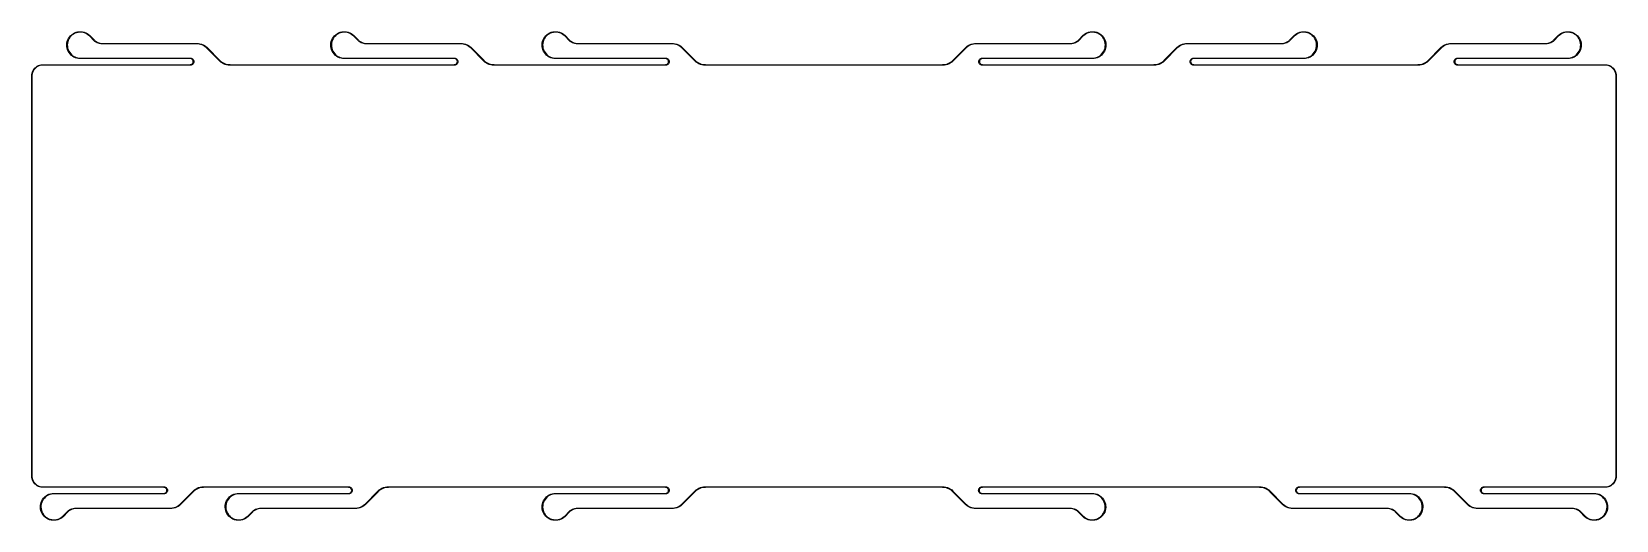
# Model space of a CAD drawing. Extents: x 19 to 305, y -106 to -18.
import ezdxf

# ---------------------------------------------------------------- set-up
doc = ezdxf.new("R2010")
doc.units = 0
doc.layers.add('BLACK', color=7, linetype='CONTINUOUS')

msp = doc.modelspace()

# ---------------------------------------------------------------- linework, layer by layer
at = {"layer": 'BLACK', "linetype": 'CONTINUOUS'}
for p, q in [((25.350683, -20.180954), (25.376266, -19.883882)), ((25.376266, -19.883882), (25.43802, -19.592175)), ((25.43802, -19.592175), (25.535019, -19.310222)), ((25.467983, -19.916183), (25.445529, -20.211031)), ((25.527507, -19.626534), (25.467983, -19.916183)), ((25.623148, -19.346726), (25.527507, -19.626534)), ((25.535019, -19.310222), (25.665802, -19.042262)), ((25.753374, -19.081244), (25.623148, -19.346726)), ((25.665802, -19.042262), (25.828402, -18.792327)), ((25.916096, -18.834341), (25.753374, -19.081244)), ((25.828402, -18.792327), (26.020375, -18.564176)), ((26.108708, -18.609975), (25.916096, -18.834341)), ((26.020375, -18.564176), (26.238832, -18.361239)), ((26.328123, -18.41174), (26.108708, -18.609975)), ((26.238832, -18.361239), (26.480487, -18.186571)), ((26.570825, -18.242815), (26.328123, -18.41174)), ((26.480487, -18.186571), (26.741707, -18.042797)), ((26.832923, -18.105906), (26.570825, -18.242815)), ((26.741707, -18.042797), (27.018561, -17.932081)), ((27.110218, -18.003207), (26.832923, -18.105906)), ((27.018561, -17.932081), (27.306886, -17.856087)), ((27.398266, -17.936364), (27.110218, -18.003207)), ((27.306886, -17.856087), (27.602346, -17.815959)), ((27.692451, -17.906449), (27.398266, -17.936364)), ((27.602346, -17.815959), (27.900495, -17.8123)), ((27.988058, -17.913939), (27.692451, -17.906449)), ((27.900495, -17.8123), (28.19685, -17.845165)), ((28.28035, -17.958717), (27.988058, -17.913939)), ((28.19685, -17.845165), (28.486954, -17.91406)), ((28.564643, -18.040063), (28.28035, -17.958717)), ((28.486954, -17.91406), (28.766442, -18.017948)), ((28.83638, -18.156675), (28.564643, -18.040063)), ((28.766442, -18.017948), (29.031111, -18.155268)), ((29.091208, -18.306683), (28.83638, -18.156675)), ((29.031111, -18.155268), (29.276981, -18.323953)), ((29.325042, -18.487684), (29.091208, -18.306683)), ((29.276981, -18.323953), (29.500344, -18.52146)), ((29.429641, -18.592178), (29.325042, -18.487684)), ((29.429643, -18.592176), (29.429641, -18.592178)), ((30.256219, -19.418752), (29.429643, -18.592176)), ((29.500344, -18.52146), (29.500353, -18.521466)), ((29.500353, -18.521466), (30.326929, -19.348042)), ((30.256803, -19.419142), (30.256219, -19.418752)), ((30.257007, -19.419521), (30.256803, -19.419142)), ((30.256988, -19.41954), (30.257007, -19.419521)), ((30.435666, -19.572763), (30.256988, -19.41954)), ((30.326929, -19.348042), (30.326962, -19.348092)), ((30.326962, -19.348092), (30.420866, -19.438039)), ((30.420866, -19.438039), (30.631925, -19.593921)), ((30.629959, -19.705627), (30.435666, -19.572763)), ((30.83756, -19.816556), (30.629959, -19.705627)), ((30.631925, -19.593921), (30.861057, -19.721762)), ((31.056, -19.904229), (30.83756, -19.816556)), ((30.861057, -19.721762), (31.104559, -19.819494)), ((31.282686, -19.967606), (31.056, -19.904229)), ((31.104559, -19.819494), (31.358494, -19.885538)), ((31.514922, -20.005934), (31.282686, -19.967606)), ((31.358494, -19.885538), (31.618757, -19.918826)), ((31.749951, -20.018757), (31.514922, -20.005934)), ((31.618757, -19.918826), (31.749949, -19.918757)), ((31.749949, -19.918757), (31.749953, -19.918758)), ((31.749953, -19.918758), (31.74996, -19.918757)), ((31.74996, -19.918757), (48.787955, -19.918757)), ((48.787955, -19.918757), (48.787956, -19.918757)), ((48.787956, -19.918757), (49.082384, -19.935298)), ((49.082384, -19.935298), (49.37311, -19.984699)), ((49.37311, -19.984699), (49.656476, -20.066339)), ((72.975683, -20.180954), (73.001266, -19.883882)), ((73.001266, -19.883882), (73.06302, -19.592175)), ((73.06302, -19.592175), (73.160019, -19.310222)), ((73.092983, -19.916183), (73.070529, -20.211031)), ((73.152507, -19.626534), (73.092983, -19.916183)), ((73.248148, -19.346726), (73.152507, -19.626534)), ((73.160019, -19.310222), (73.290802, -19.042262)), ((73.378374, -19.081244), (73.248148, -19.346726)), ((73.290802, -19.042262), (73.453402, -18.792327)), ((73.541096, -18.834341), (73.378374, -19.081244)), ((73.453402, -18.792327), (73.645375, -18.564176)), ((73.733708, -18.609975), (73.541096, -18.834341)), ((73.645375, -18.564176), (73.863832, -18.361239)), ((73.953123, -18.41174), (73.733708, -18.609975)), ((73.863832, -18.361239), (74.105487, -18.186571)), ((74.195825, -18.242815), (73.953123, -18.41174)), ((74.105487, -18.186571), (74.366707, -18.042797)), ((74.457923, -18.105906), (74.195825, -18.242815)), ((74.366707, -18.042797), (74.643561, -17.932081)), ((74.735218, -18.003207), (74.457923, -18.105906)), ((74.643561, -17.932081), (74.931886, -17.856087)), ((75.023266, -17.936364), (74.735218, -18.003207)), ((74.931886, -17.856087), (75.227346, -17.815959)), ((75.317451, -17.906449), (75.023266, -17.936364)), ((75.227346, -17.815959), (75.525495, -17.8123)), ((75.613058, -17.913939), (75.317451, -17.906449)), ((75.525495, -17.8123), (75.82185, -17.845165)), ((75.90535, -17.958717), (75.613058, -17.913939)), ((75.82185, -17.845165), (76.111954, -17.91406)), ((76.189643, -18.040063), (75.90535, -17.958717)), ((76.111954, -17.91406), (76.391442, -18.017948)), ((76.46138, -18.156675), (76.189643, -18.040063)), ((76.391442, -18.017948), (76.656111, -18.155268)), ((76.716208, -18.306683), (76.46138, -18.156675)), ((76.656111, -18.155268), (76.901981, -18.323953)), ((76.950042, -18.487684), (76.716208, -18.306683)), ((76.901981, -18.323953), (77.125344, -18.52146)), ((77.054641, -18.592178), (76.950042, -18.487684)), ((77.054643, -18.592176), (77.054641, -18.592178)), ((77.881219, -19.418752), (77.054643, -18.592176)), ((77.125344, -18.52146), (77.125353, -18.521466)), ((77.125353, -18.521466), (77.951929, -19.348042)), ((77.881803, -19.419142), (77.881219, -19.418752)), ((77.882007, -19.419521), (77.881803, -19.419142)), ((77.881988, -19.41954), (77.882007, -19.419521)), ((78.060666, -19.572763), (77.881988, -19.41954)), ((77.951929, -19.348042), (77.951962, -19.348092)), ((77.951962, -19.348092), (78.045866, -19.438039)), ((78.045866, -19.438039), (78.256925, -19.593921)), ((78.254959, -19.705627), (78.060666, -19.572763)), ((78.46256, -19.816556), (78.254959, -19.705627)), ((78.256925, -19.593921), (78.486057, -19.721762)), ((78.681, -19.904229), (78.46256, -19.816556)), ((78.486057, -19.721762), (78.729559, -19.819494)), ((78.907686, -19.967606), (78.681, -19.904229)), ((78.729559, -19.819494), (78.983494, -19.885538)), ((79.139922, -20.005934), (78.907686, -19.967606)), ((78.983494, -19.885538), (79.243757, -19.918826)), ((79.374951, -20.018757), (79.139922, -20.005934)), ((79.243757, -19.918826), (79.374949, -19.918757)), ((79.374949, -19.918757), (79.374953, -19.918758)), ((79.374953, -19.918758), (79.37496, -19.918757)), ((79.37496, -19.918757), (96.412955, -19.918757)), ((96.412955, -19.918757), (96.412956, -19.918757)), ((96.412956, -19.918757), (96.707384, -19.935298)), ((96.707384, -19.935298), (96.99811, -19.984699)), ((96.99811, -19.984699), (97.281476, -20.066339)), ((111.075663, -20.180928), (111.101247, -19.883853)), ((111.101247, -19.883853), (111.163003, -19.592143)), ((111.163003, -19.592143), (111.260003, -19.310187)), ((111.192964, -19.916154), (111.170509, -20.211005)), ((111.25249, -19.626502), (111.192964, -19.916154)), ((111.348133, -19.346692), (111.25249, -19.626502)), ((111.260003, -19.310187), (111.390788, -19.042226)), ((111.47836, -19.081207), (111.348133, -19.346692)), ((111.390788, -19.042226), (111.553391, -18.792289)), ((111.641085, -18.834302), (111.47836, -19.081207)), ((111.553391, -18.792289), (111.745366, -18.564136)), ((111.8337, -18.609935), (111.641085, -18.834302)), ((111.745366, -18.564136), (111.963826, -18.361198)), ((112.053118, -18.411699), (111.8337, -18.609935)), ((111.963826, -18.361198), (112.205484, -18.186529)), ((112.295822, -18.242773), (112.053118, -18.411699)), ((112.205484, -18.186529), (112.466707, -18.042755)), ((112.557924, -18.105864), (112.295822, -18.242773)), ((112.466707, -18.042755), (112.743565, -17.932038)), ((112.835222, -18.003165), (112.557924, -18.105864)), ((112.743565, -17.932038), (113.031893, -17.856045)), ((113.123273, -17.936323), (112.835222, -18.003165)), ((113.031893, -17.856045), (113.327355, -17.815918)), ((113.417461, -17.906408), (113.123273, -17.936323)), ((113.327355, -17.815918), (113.625508, -17.81226)), ((113.713071, -17.913901), (113.417461, -17.906408)), ((113.625508, -17.81226), (113.921866, -17.845127)), ((114.005366, -17.95868), (113.713071, -17.913901)), ((113.921866, -17.845127), (114.211972, -17.914024)), ((114.289661, -18.040029), (114.005366, -17.95868)), ((114.211972, -17.914024), (114.491462, -18.017915)), ((114.561401, -18.156643), (114.289661, -18.040029)), ((114.491462, -18.017915), (114.756133, -18.155238)), ((114.81623, -18.306654), (114.561401, -18.156643)), ((114.756133, -18.155238), (115.002004, -18.323926)), ((115.050066, -18.487658), (114.81623, -18.306654)), ((115.002004, -18.323926), (115.225376, -18.521443)), ((115.154552, -18.59204), (115.050066, -18.487658)), ((115.154642, -18.592175), (115.154552, -18.59204)), ((115.154642, -18.592176), (115.154642, -18.592175)), ((115.154644, -18.592177), (115.154642, -18.592176)), ((115.981219, -19.418752), (115.154644, -18.592177)), ((115.225376, -18.521443), (115.225354, -18.521466)), ((115.225354, -18.521466), (115.225355, -18.521468)), ((115.225355, -18.521468), (116.051929, -19.348042)), ((115.981803, -19.419142), (115.981219, -19.418752)), ((115.982007, -19.419521), (115.981803, -19.419142)), ((115.981988, -19.41954), (115.982007, -19.419521)), ((116.160666, -19.572763), (115.981988, -19.41954)), ((116.051929, -19.348042), (116.051962, -19.348092)), ((116.051962, -19.348092), (116.145866, -19.438039)), ((116.145866, -19.438039), (116.356925, -19.593921)), ((116.354959, -19.705627), (116.160666, -19.572763)), ((116.56256, -19.816556), (116.354959, -19.705627)), ((116.356925, -19.593921), (116.586057, -19.721762)), ((116.781, -19.904229), (116.56256, -19.816556)), ((116.586057, -19.721762), (116.829559, -19.819494)), ((117.007686, -19.967606), (116.781, -19.904229)), ((116.829559, -19.819494), (117.083494, -19.885538)), ((117.239922, -20.005934), (117.007686, -19.967606)), ((117.083494, -19.885538), (117.343757, -19.918826)), ((117.474951, -20.018757), (117.239922, -20.005934)), ((117.343757, -19.918826), (117.474949, -19.918757)), ((117.474949, -19.918757), (117.474953, -19.918758)), ((117.474953, -19.918758), (117.47496, -19.918757)), ((117.47496, -19.918757), (134.512955, -19.918757)), ((134.512955, -19.918757), (134.512956, -19.918757)), ((134.512956, -19.918757), (134.807384, -19.935298)), ((134.807384, -19.935298), (135.09811, -19.984699)), ((135.09811, -19.984699), (135.381476, -20.066339)), ((188.46852, -20.066331), (188.751888, -19.98469)), ((188.751888, -19.98469), (189.042614, -19.935289)), ((189.042614, -19.935289), (189.337044, -19.918748)), ((189.337044, -19.918748), (189.337044, -19.91876)), ((189.337044, -19.91876), (189.337045, -19.91876)), ((189.337045, -19.91876), (206.37504, -19.91876)), ((206.37504, -19.91876), (206.375046, -19.918761)), ((206.375046, -19.918761), (206.375051, -19.91876)), ((206.375051, -19.91876), (206.375051, -19.918732)), ((206.375051, -19.918732), (206.506241, -19.918801)), ((206.610075, -20.005909), (206.37523, -20.018722)), ((206.506241, -19.918801), (206.7665, -19.885513)), ((206.842308, -19.967582), (206.610075, -20.005909)), ((206.7665, -19.885513), (207.020432, -19.81947)), ((207.068991, -19.904206), (206.842308, -19.967582)), ((207.020432, -19.81947), (207.263931, -19.72174)), ((207.287429, -19.816533), (207.068991, -19.904206)), ((207.263931, -19.72174), (207.493061, -19.593901)), ((207.495026, -19.705607), (207.287429, -19.816533)), ((207.493061, -19.593901), (207.704116, -19.438021)), ((207.689317, -19.572744), (207.495026, -19.705607)), ((207.867993, -19.419524), (207.689317, -19.572744)), ((207.704116, -19.438021), (207.798547, -19.347568)), ((207.798547, -19.347568), (208.624644, -18.521471)), ((207.868196, -19.419145), (207.867993, -19.419524)), ((207.868781, -19.418755), (207.868196, -19.419145)), ((208.695355, -18.59218), (207.868781, -19.418755)), ((208.624644, -18.521471), (208.624646, -18.521469)), ((208.624646, -18.521469), (208.624647, -18.521469)), ((208.624647, -18.521469), (208.848016, -18.323955)), ((208.695358, -18.592179), (208.695355, -18.59218)), ((208.799956, -18.487686), (208.695358, -18.592179)), ((209.033788, -18.306684), (208.799956, -18.487686)), ((208.848016, -18.323955), (209.093883, -18.155269)), ((209.288613, -18.156675), (209.033788, -18.306684)), ((209.093883, -18.155269), (209.35855, -18.017948)), ((209.560349, -18.040062), (209.288613, -18.156675)), ((209.35855, -18.017948), (209.638037, -17.914058)), ((209.84464, -17.958714), (209.560349, -18.040062)), ((209.638037, -17.914058), (209.928138, -17.845162)), ((210.13693, -17.913936), (209.84464, -17.958714)), ((209.928138, -17.845162), (210.224492, -17.812295)), ((210.432536, -17.906443), (210.13693, -17.913936)), ((210.224492, -17.812295), (210.52264, -17.815953)), ((210.72672, -17.936357), (210.432536, -17.906443)), ((210.52264, -17.815953), (210.818099, -17.856079)), ((211.014767, -18.003198), (210.72672, -17.936357)), ((210.818099, -17.856079), (211.106423, -17.932071)), ((211.292061, -18.105895), (211.014767, -18.003198)), ((211.106423, -17.932071), (211.383277, -18.042786)), ((211.554159, -18.242803), (211.292061, -18.105895)), ((211.383277, -18.042786), (211.644496, -18.186558)), ((211.79686, -18.411726), (211.554159, -18.242803)), ((211.644496, -18.186558), (211.886151, -18.361224)), ((212.016274, -18.609958), (211.79686, -18.411726)), ((211.886151, -18.361224), (212.104608, -18.564159)), ((212.208886, -18.834323), (212.016274, -18.609958)), ((212.104608, -18.564159), (212.29658, -18.792308)), ((212.371609, -19.081224), (212.208886, -18.834323)), ((212.29658, -18.792308), (212.459181, -19.042242)), ((212.501835, -19.346705), (212.371609, -19.081224)), ((212.459181, -19.042242), (212.589964, -19.3102)), ((212.597476, -19.626511), (212.501835, -19.346705)), ((212.589964, -19.3102), (212.686963, -19.592152)), ((212.657001, -19.916158), (212.597476, -19.626511)), ((212.679456, -20.211005), (212.657001, -19.916158)), ((212.686963, -19.592152), (212.748719, -19.883857)), ((212.748719, -19.883857), (212.774302, -20.180928)), ((226.56852, -20.066331), (226.851888, -19.98469)), ((226.851888, -19.98469), (227.142614, -19.935289)), ((227.142614, -19.935289), (227.437044, -19.918748)), ((227.437044, -19.918748), (227.437044, -19.91876)), ((227.437044, -19.91876), (227.437045, -19.91876)), ((227.437045, -19.91876), (244.47504, -19.91876)), ((244.47504, -19.91876), (244.475046, -19.918761)), ((244.475046, -19.918761), (244.475051, -19.91876)), ((244.475051, -19.91876), (244.475051, -19.918732)), ((244.475051, -19.918732), (244.606241, -19.918801)), ((244.710075, -20.005909), (244.47523, -20.018722)), ((244.606241, -19.918801), (244.8665, -19.885513)), ((244.942308, -19.967582), (244.710075, -20.005909)), ((244.8665, -19.885513), (245.120432, -19.81947)), ((245.168991, -19.904206), (244.942308, -19.967582)), ((245.120432, -19.81947), (245.363931, -19.72174)), ((245.387429, -19.816533), (245.168991, -19.904206)), ((245.363931, -19.72174), (245.593061, -19.593901)), ((245.595026, -19.705607), (245.387429, -19.816533)), ((245.593061, -19.593901), (245.804116, -19.438021)), ((245.789317, -19.572744), (245.595026, -19.705607)), ((245.967993, -19.419524), (245.789317, -19.572744)), ((245.804116, -19.438021), (245.898547, -19.347568)), ((245.898547, -19.347568), (246.724644, -18.521471)), ((245.968196, -19.419145), (245.967993, -19.419524)), ((245.968781, -19.418755), (245.968196, -19.419145)), ((246.795355, -18.59218), (245.968781, -19.418755)), ((246.724644, -18.521471), (246.724646, -18.521469)), ((246.724646, -18.521469), (246.724647, -18.521469)), ((246.724647, -18.521469), (246.948016, -18.323955)), ((246.795358, -18.592179), (246.795355, -18.59218)), ((246.899956, -18.487686), (246.795358, -18.592179)), ((247.133788, -18.306684), (246.899956, -18.487686)), ((246.948016, -18.323955), (247.193883, -18.155269)), ((247.388613, -18.156675), (247.133788, -18.306684)), ((247.193883, -18.155269), (247.45855, -18.017948)), ((247.660349, -18.040062), (247.388613, -18.156675)), ((247.45855, -18.017948), (247.738037, -17.914058)), ((247.94464, -17.958714), (247.660349, -18.040062)), ((247.738037, -17.914058), (248.028138, -17.845162)), ((248.23693, -17.913936), (247.94464, -17.958714)), ((248.028138, -17.845162), (248.324492, -17.812295)), ((248.532536, -17.906443), (248.23693, -17.913936)), ((248.324492, -17.812295), (248.62264, -17.815953)), ((248.82672, -17.936357), (248.532536, -17.906443)), ((248.62264, -17.815953), (248.918099, -17.856079)), ((249.114767, -18.003198), (248.82672, -17.936357)), ((248.918099, -17.856079), (249.206423, -17.932071)), ((249.392061, -18.105895), (249.114767, -18.003198)), ((249.206423, -17.932071), (249.483277, -18.042786)), ((249.654159, -18.242803), (249.392061, -18.105895)), ((249.483277, -18.042786), (249.744496, -18.186558)), ((249.89686, -18.411726), (249.654159, -18.242803)), ((249.744496, -18.186558), (249.986151, -18.361224)), ((250.116274, -18.609958), (249.89686, -18.411726)), ((249.986151, -18.361224), (250.204608, -18.564159)), ((250.308886, -18.834323), (250.116274, -18.609958)), ((250.204608, -18.564159), (250.39658, -18.792308)), ((250.471609, -19.081224), (250.308886, -18.834323)), ((250.39658, -18.792308), (250.559181, -19.042242)), ((250.601835, -19.346705), (250.471609, -19.081224)), ((250.559181, -19.042242), (250.689964, -19.3102)), ((250.697476, -19.626511), (250.601835, -19.346705)), ((250.689964, -19.3102), (250.786963, -19.592152)), ((250.757001, -19.916158), (250.697476, -19.626511)), ((250.779456, -20.211005), (250.757001, -19.916158)), ((250.786963, -19.592152), (250.848719, -19.883857)), ((250.848719, -19.883857), (250.874302, -20.180928)), ((274.193521, -20.066328), (274.476888, -19.984688)), ((274.476888, -19.984688), (274.767614, -19.935287)), ((274.767614, -19.935287), (275.062044, -19.918746)), ((275.062044, -19.918746), (275.062044, -19.918757)), ((275.062044, -19.918757), (275.062045, -19.918757)), ((275.062045, -19.918757), (292.10004, -19.918757)), ((292.10004, -19.918757), (292.100046, -19.918758)), ((292.100046, -19.918758), (292.100051, -19.918757)), ((292.100051, -19.918757), (292.100051, -19.91873)), ((292.100051, -19.91873), (292.231241, -19.918799)), ((292.335075, -20.005907), (292.100223, -20.01872)), ((292.231241, -19.918799), (292.491501, -19.885511)), ((292.567308, -19.96758), (292.335075, -20.005907)), ((292.491501, -19.885511), (292.745432, -19.819468)), ((292.793991, -19.904203), (292.567308, -19.96758)), ((292.745432, -19.819468), (292.988931, -19.721737)), ((293.012429, -19.816531), (292.793991, -19.904203)), ((292.988931, -19.721737), (293.218061, -19.593898)), ((293.220027, -19.705604), (293.012429, -19.816531)), ((293.218061, -19.593898), (293.429117, -19.438018)), ((293.414317, -19.572741), (293.220027, -19.705604)), ((293.592993, -19.419521), (293.414317, -19.572741)), ((293.429117, -19.438018), (293.523547, -19.347565)), ((293.523547, -19.347565), (294.349644, -18.521468)), ((293.593196, -19.419142), (293.592993, -19.419521)), ((293.593781, -19.418752), (293.593196, -19.419142)), ((294.420355, -18.592177), (293.593781, -19.418752)), ((294.349644, -18.521468), (294.349646, -18.521466)), ((294.349646, -18.521466), (294.349647, -18.521466)), ((294.349647, -18.521466), (294.573016, -18.323952)), ((294.420358, -18.592176), (294.420355, -18.592177)), ((294.524956, -18.487683), (294.420358, -18.592177)), ((294.420358, -18.592177), (294.420358, -18.592176)), ((294.758788, -18.306681), (294.524956, -18.487683)), ((294.573016, -18.323952), (294.818884, -18.155266)), ((295.013614, -18.156672), (294.758788, -18.306681)), ((294.818884, -18.155266), (295.083551, -18.017945)), ((295.28535, -18.04006), (295.013614, -18.156672)), ((295.083551, -18.017945), (295.363038, -17.914056)), ((295.569641, -17.958712), (295.28535, -18.04006)), ((295.363038, -17.914056), (295.65314, -17.84516)), ((295.861932, -17.913933), (295.569641, -17.958712)), ((295.65314, -17.84516), (295.949494, -17.812293)), ((296.157538, -17.906441), (295.861932, -17.913933)), ((295.949494, -17.812293), (296.247642, -17.815951)), ((296.451721, -17.936355), (296.157538, -17.906441)), ((296.247642, -17.815951), (296.543101, -17.856078)), ((296.739769, -18.003197), (296.451721, -17.936355)), ((296.543101, -17.856078), (296.831425, -17.93207)), ((297.017063, -18.105894), (296.739769, -18.003197)), ((296.831425, -17.93207), (297.108279, -18.042785)), ((297.279161, -18.242802), (297.017063, -18.105894)), ((297.108279, -18.042785), (297.369498, -18.186557)), ((297.521862, -18.411725), (297.279161, -18.242802)), ((297.369498, -18.186557), (297.611153, -18.361224)), ((297.741276, -18.609958), (297.521862, -18.411725)), ((297.611153, -18.361224), (297.82961, -18.564158)), ((297.933888, -18.834322), (297.741276, -18.609958)), ((297.82961, -18.564158), (298.021582, -18.792308)), ((298.096611, -19.081224), (297.933888, -18.834322)), ((298.021582, -18.792308), (298.184183, -19.042242)), ((298.226837, -19.346705), (298.096611, -19.081224)), ((298.184183, -19.042242), (298.314967, -19.3102)), ((298.322478, -19.626511), (298.226837, -19.346705)), ((298.314967, -19.3102), (298.411965, -19.592152)), ((298.382003, -19.916159), (298.322478, -19.626511)), ((298.404458, -20.211006), (298.382003, -19.916159)), ((298.411965, -19.592152), (298.473721, -19.883858)), ((298.473721, -19.883858), (298.499304, -20.180929)), ((25.361658, -20.478924), (25.350683, -20.180954)), ((25.409025, -20.77331), (25.361658, -20.478924)), ((25.492072, -21.059683), (25.409025, -20.77331)), ((25.445529, -20.211031), (25.460507, -20.506354)), ((25.460507, -20.506354), (25.512674, -20.797417)), ((25.609549, -21.333737), (25.492072, -21.059683)), ((25.512674, -20.797417), (25.601196, -21.079558)), ((25.601196, -21.079558), (25.724655, -21.348254)), ((25.75969, -21.59135), (25.609549, -21.333737)), ((25.724655, -21.348254), (25.88107, -21.5992)), ((25.940237, -21.828646), (25.75969, -21.59135)), ((25.88107, -21.5992), (26.067937, -21.828374)), ((26.148473, -22.042057), (25.940237, -21.828646)), ((26.067937, -21.828374), (26.28226, -22.032103)), ((26.381267, -22.228372), (26.148473, -22.042057)), ((26.28226, -22.032103), (26.520604, -22.207122)), ((26.635117, -22.38479), (26.381267, -22.228372)), ((26.520604, -22.207122), (26.77915, -22.350627)), ((26.906206, -22.508958), (26.635117, -22.38479)), ((26.77915, -22.350627), (27.053754, -22.460317)), ((27.190455, -22.599008), (26.906206, -22.508958)), ((27.053754, -22.460317), (27.340016, -22.534436)), ((27.483589, -22.653585), (27.190455, -22.599008)), ((27.340016, -22.534436), (27.633349, -22.571794)), ((27.7812, -22.671869), (27.483589, -22.653585)), ((27.633349, -22.571794), (27.7812, -22.571869)), ((27.7812, -22.571869), (47.625, -22.571875)), ((47.625, -22.671875), (27.7812, -22.671869)), ((31.749954, -20.018755), (31.749951, -20.018757)), ((31.74996, -20.018757), (31.749954, -20.018755)), ((48.787954, -20.018757), (31.74996, -20.018757)), ((47.625, -22.571875), (47.768598, -22.588055)), ((47.691214, -22.671875), (47.625, -22.671875)), ((47.819795, -22.703568), (47.691214, -22.671875)), ((47.768598, -22.588055), (47.904996, -22.635782)), ((47.937055, -22.76511), (47.819795, -22.703568)), ((47.904996, -22.635782), (48.027354, -22.712665)), ((48.036179, -22.852927), (47.937055, -22.76511)), ((48.027354, -22.712665), (48.129535, -22.814846)), ((48.111408, -22.961914), (48.036179, -22.852927)), ((48.129535, -22.814846), (48.206418, -22.937204)), ((48.930017, -20.01876), (48.787954, -20.018757)), ((49.212355, -20.050577), (48.930017, -20.01876)), ((49.489357, -20.113805), (49.212355, -20.050577)), ((49.757537, -20.207648), (49.489357, -20.113805)), ((49.656476, -20.066339), (49.92892, -20.179192)), ((50.013525, -20.330928), (49.757537, -20.207648)), ((49.92892, -20.179192), (50.187016, -20.321838)), ((50.2541, -20.482093), (50.013525, -20.330928)), ((50.187016, -20.321838), (50.427518, -20.492485)), ((50.476239, -20.659242), (50.2541, -20.482093)), ((50.427518, -20.492485), (50.647343, -20.688932)), ((50.576693, -20.759696), (50.476239, -20.659242)), ((50.576701, -20.759687), (50.576693, -20.759696)), ((52.909294, -23.092281), (50.576701, -20.759687)), ((50.647343, -20.688932), (50.647411, -20.688977)), ((50.647411, -20.688977), (52.980005, -23.02157)), ((72.986658, -20.478924), (72.975683, -20.180954)), ((73.034025, -20.77331), (72.986658, -20.478924)), ((73.117072, -21.059683), (73.034025, -20.77331)), ((73.070529, -20.211031), (73.085507, -20.506354)), ((73.085507, -20.506354), (73.137674, -20.797417)), ((73.234549, -21.333737), (73.117072, -21.059683)), ((73.137674, -20.797417), (73.226196, -21.079558)), ((73.226196, -21.079558), (73.349655, -21.348254)), ((73.38469, -21.59135), (73.234549, -21.333737)), ((73.349655, -21.348254), (73.50607, -21.5992)), ((73.565237, -21.828646), (73.38469, -21.59135)), ((73.50607, -21.5992), (73.692937, -21.828374)), ((73.773473, -22.042057), (73.565237, -21.828646)), ((73.692937, -21.828374), (73.90726, -22.032103)), ((74.006267, -22.228372), (73.773473, -22.042057)), ((73.90726, -22.032103), (74.145604, -22.207122)), ((74.260117, -22.38479), (74.006267, -22.228372)), ((74.145604, -22.207122), (74.40415, -22.350627)), ((74.531206, -22.508958), (74.260117, -22.38479)), ((74.40415, -22.350627), (74.678754, -22.460317)), ((74.815455, -22.599008), (74.531206, -22.508958)), ((74.678754, -22.460317), (74.965016, -22.534436)), ((75.108589, -22.653585), (74.815455, -22.599008)), ((74.965016, -22.534436), (75.258349, -22.571794)), ((75.4062, -22.671869), (75.108589, -22.653585)), ((75.258349, -22.571794), (75.4062, -22.571869)), ((75.4062, -22.571869), (95.25, -22.571875)), ((95.25, -22.671875), (75.4062, -22.671869)), ((79.374954, -20.018755), (79.374951, -20.018757)), ((79.37496, -20.018757), (79.374954, -20.018755)), ((96.412954, -20.018757), (79.37496, -20.018757)), ((95.25, -22.571875), (95.393598, -22.588055)), ((95.316214, -22.671875), (95.25, -22.671875)), ((95.444795, -22.703568), (95.316214, -22.671875)), ((95.393598, -22.588055), (95.529996, -22.635782)), ((95.562055, -22.76511), (95.444795, -22.703568)), ((95.529996, -22.635782), (95.652354, -22.712665)), ((95.661179, -22.852927), (95.562055, -22.76511)), ((95.652354, -22.712665), (95.754535, -22.814846)), ((95.736408, -22.961914), (95.661179, -22.852927)), ((95.754535, -22.814846), (95.831418, -22.937204)), ((96.555017, -20.01876), (96.412954, -20.018757)), ((96.837355, -20.050577), (96.555017, -20.01876)), ((97.114357, -20.113805), (96.837355, -20.050577)), ((97.382537, -20.207648), (97.114357, -20.113805)), ((97.281476, -20.066339), (97.55392, -20.179192)), ((97.638525, -20.330928), (97.382537, -20.207648)), ((97.55392, -20.179192), (97.812016, -20.321838)), ((97.8791, -20.482093), (97.638525, -20.330928)), ((97.812016, -20.321838), (98.052518, -20.492485)), ((98.101239, -20.659242), (97.8791, -20.482093)), ((98.052518, -20.492485), (98.272343, -20.688932)), ((98.201693, -20.759696), (98.101239, -20.659242)), ((98.201701, -20.759687), (98.201693, -20.759696)), ((100.534294, -23.092281), (98.201701, -20.759687)), ((98.272343, -20.688932), (98.272411, -20.688977)), ((98.272411, -20.688977), (100.605005, -23.02157)), ((111.086638, -20.478901), (111.075663, -20.180928)), ((111.134005, -20.773289), (111.086638, -20.478901)), ((111.217052, -21.059666), (111.134005, -20.773289)), ((111.170509, -20.211005), (111.185486, -20.506331)), ((111.185486, -20.506331), (111.237654, -20.797398)), ((111.33453, -21.333723), (111.217052, -21.059666)), ((111.237654, -20.797398), (111.326176, -21.079541)), ((111.326176, -21.079541), (111.449635, -21.348241)), ((111.484672, -21.591338), (111.33453, -21.333723)), ((111.449635, -21.348241), (111.606052, -21.599189)), ((111.66522, -21.828637), (111.484672, -21.591338)), ((111.606052, -21.599189), (111.79292, -21.828365)), ((111.873458, -22.04205), (111.66522, -21.828637)), ((111.79292, -21.828365), (112.007245, -22.032096)), ((112.106254, -22.228367), (111.873458, -22.04205)), ((112.007245, -22.032096), (112.245591, -22.207118)), ((112.360106, -22.384787), (112.106254, -22.228367)), ((112.245591, -22.207118), (112.50414, -22.350624)), ((112.631197, -22.508956), (112.360106, -22.384787)), ((112.50414, -22.350624), (112.778747, -22.460316)), ((112.915449, -22.599007), (112.631197, -22.508956)), ((112.778747, -22.460316), (113.065012, -22.534435)), ((113.208586, -22.653585), (112.915449, -22.599007)), ((113.065012, -22.534435), (113.358348, -22.571794)), ((113.5062, -22.671869), (113.208586, -22.653585)), ((113.358348, -22.571794), (113.5062, -22.571869)), ((113.5062, -22.571869), (133.35, -22.571875)), ((133.35, -22.671875), (113.5062, -22.671869)), ((117.474954, -20.018755), (117.474951, -20.018757)), ((117.47496, -20.018757), (117.474954, -20.018755)), ((134.512954, -20.018757), (117.47496, -20.018757)), ((133.35, -22.571875), (133.493598, -22.588055)), ((133.416214, -22.671875), (133.35, -22.671875)), ((133.544795, -22.703568), (133.416214, -22.671875)), ((133.493598, -22.588055), (133.629996, -22.635782)), ((133.662055, -22.76511), (133.544795, -22.703568)), ((133.629996, -22.635782), (133.752354, -22.712665)), ((133.761179, -22.852927), (133.662055, -22.76511)), ((133.752354, -22.712665), (133.854535, -22.814846)), ((133.836408, -22.961914), (133.761179, -22.852927)), ((133.854535, -22.814846), (133.931418, -22.937204)), ((134.655017, -20.01876), (134.512954, -20.018757)), ((134.937355, -20.050577), (134.655017, -20.01876)), ((135.214357, -20.113805), (134.937355, -20.050577)), ((135.482537, -20.207648), (135.214357, -20.113805)), ((135.381476, -20.066339), (135.65392, -20.179192)), ((135.738525, -20.330928), (135.482537, -20.207648)), ((135.65392, -20.179192), (135.912016, -20.321838)), ((135.9791, -20.482093), (135.738525, -20.330928)), ((135.912016, -20.321838), (136.152518, -20.492485)), ((136.201239, -20.659242), (135.9791, -20.482093)), ((136.152518, -20.492485), (136.372343, -20.688932)), ((136.301693, -20.759696), (136.201239, -20.659242)), ((136.301701, -20.759687), (136.301693, -20.759696)), ((138.634294, -23.092281), (136.301701, -20.759687)), ((136.372343, -20.688932), (136.372411, -20.688977)), ((136.372411, -20.688977), (138.705005, -23.02157)), ((185.144997, -23.021571), (187.477589, -20.688979)), ((187.548299, -20.75969), (185.215708, -23.09228)), ((187.477589, -20.688979), (187.477593, -20.688976)), ((187.477593, -20.688976), (187.697475, -20.492479)), ((187.5483, -20.759691), (187.548299, -20.75969)), ((187.648754, -20.659237), (187.5483, -20.759691)), ((187.870893, -20.482086), (187.648754, -20.659237)), ((187.697475, -20.492479), (187.937978, -20.321831)), ((188.11147, -20.330921), (187.870893, -20.482086)), ((187.937978, -20.321831), (188.196075, -20.179184)), ((188.367458, -20.20764), (188.11147, -20.330921)), ((188.196075, -20.179184), (188.46852, -20.066331)), ((188.63564, -20.113796), (188.367458, -20.20764)), ((188.912643, -20.050568), (188.63564, -20.113796)), ((189.194983, -20.018751), (188.912643, -20.050568)), ((189.336984, -20.018748), (189.194983, -20.018751)), ((189.337045, -20.01876), (189.336984, -20.018748)), ((189.337046, -20.01876), (189.337045, -20.01876)), ((206.37504, -20.01876), (189.337046, -20.01876)), ((189.918605, -22.937215), (189.995484, -22.814862)), ((189.995484, -22.814862), (190.097662, -22.712684)), ((190.088839, -22.852943), (190.013615, -22.961925)), ((190.187959, -22.765131), (190.088839, -22.852943)), ((190.097662, -22.712684), (190.220015, -22.635805)), ((190.305214, -22.703591), (190.187959, -22.765131)), ((190.220015, -22.635805), (190.356407, -22.588079)), ((190.433789, -22.6719), (190.305214, -22.703591)), ((190.356407, -22.588079), (190.499744, -22.571928)), ((190.5, -22.6719), (190.433789, -22.6719)), ((190.499744, -22.571928), (190.5, -22.571878)), ((190.5, -22.571878), (210.3438, -22.571872)), ((210.3438, -22.671872), (190.5, -22.671878)), ((190.5, -22.671878), (190.5, -22.6719)), ((206.375045, -20.018758), (206.37504, -20.01876)), ((206.375049, -20.01876), (206.375045, -20.018758)), ((206.37523, -20.018722), (206.375049, -20.018758)), ((206.375049, -20.018758), (206.375049, -20.01876)), ((210.3438, -22.571834), (210.49165, -22.571759)), ((210.3438, -22.571872), (210.3438, -22.571834)), ((210.344076, -22.671817), (210.3438, -22.671872)), ((210.641409, -22.65355), (210.344076, -22.671817)), ((210.49165, -22.571759), (210.784981, -22.534401)), ((210.934543, -22.598973), (210.641409, -22.65355)), ((210.784981, -22.534401), (211.071242, -22.460282)), ((211.21879, -22.508923), (210.934543, -22.598973)), ((211.071242, -22.460282), (211.345845, -22.350592)), ((211.489878, -22.384756), (211.21879, -22.508923)), ((211.345845, -22.350592), (211.60439, -22.207088)), ((211.743726, -22.228339), (211.489878, -22.384756)), ((211.60439, -22.207088), (211.842733, -22.032069)), ((211.976519, -22.042024), (211.743726, -22.228339)), ((211.842733, -22.032069), (212.057054, -21.828341)), ((212.184754, -21.828613), (211.976519, -22.042024)), ((212.057054, -21.828341), (212.24392, -21.599168)), ((212.365299, -21.591318), (212.184754, -21.828613)), ((212.24392, -21.599168), (212.400334, -21.348224)), ((212.515439, -21.333706), (212.365299, -21.591318)), ((212.400334, -21.348224), (212.523791, -21.079528)), ((212.632916, -21.059653), (212.515439, -21.333706)), ((212.523791, -21.079528), (212.612313, -20.797389)), ((212.612313, -20.797389), (212.664479, -20.506326)), ((212.715961, -20.773281), (212.632916, -21.059653)), ((212.664479, -20.506326), (212.679456, -20.211005)), ((212.763328, -20.478897), (212.715961, -20.773281)), ((212.774302, -20.180928), (212.763328, -20.478897)), ((223.244997, -23.021571), (225.577589, -20.688979)), ((225.648299, -20.75969), (223.315708, -23.09228)), ((225.577589, -20.688979), (225.577593, -20.688976)), ((225.577593, -20.688976), (225.797475, -20.492479)), ((225.6483, -20.759691), (225.648299, -20.75969)), ((225.748754, -20.659237), (225.6483, -20.759691)), ((225.970893, -20.482086), (225.748754, -20.659237)), ((225.797475, -20.492479), (226.037978, -20.321831)), ((226.21147, -20.330921), (225.970893, -20.482086)), ((226.037978, -20.321831), (226.296075, -20.179184)), ((226.467458, -20.20764), (226.21147, -20.330921)), ((226.296075, -20.179184), (226.56852, -20.066331)), ((226.73564, -20.113796), (226.467458, -20.20764)), ((227.012643, -20.050568), (226.73564, -20.113796)), ((227.294983, -20.018751), (227.012643, -20.050568)), ((227.436984, -20.018748), (227.294983, -20.018751)), ((227.437045, -20.01876), (227.436984, -20.018748)), ((227.437046, -20.01876), (227.437045, -20.01876)), ((244.47504, -20.01876), (227.437046, -20.01876)), ((228.018605, -22.937215), (228.095484, -22.814862)), ((228.095484, -22.814862), (228.197662, -22.712684)), ((228.188839, -22.852943), (228.113615, -22.961925)), ((228.287959, -22.765131), (228.188839, -22.852943)), ((228.197662, -22.712684), (228.320015, -22.635805)), ((228.405214, -22.703591), (228.287959, -22.765131)), ((228.320015, -22.635805), (228.456407, -22.588079)), ((228.533789, -22.6719), (228.405214, -22.703591)), ((228.456407, -22.588079), (228.599744, -22.571928)), ((228.6, -22.6719), (228.533789, -22.6719)), ((228.599744, -22.571928), (228.6, -22.571878)), ((228.6, -22.571878), (248.4438, -22.571872)), ((248.4438, -22.671872), (228.6, -22.671878)), ((228.6, -22.671878), (228.6, -22.6719)), ((244.475045, -20.018758), (244.47504, -20.01876)), ((244.475049, -20.01876), (244.475045, -20.018758)), ((244.47523, -20.018722), (244.475049, -20.018758)), ((244.475049, -20.018758), (244.475049, -20.01876)), ((248.4438, -22.571834), (248.59165, -22.571759)), ((248.4438, -22.571872), (248.4438, -22.571834)), ((248.444076, -22.671817), (248.4438, -22.671872)), ((248.741409, -22.65355), (248.444076, -22.671817)), ((248.59165, -22.571759), (248.884981, -22.534401)), ((249.034543, -22.598973), (248.741409, -22.65355)), ((248.884981, -22.534401), (249.171242, -22.460282)), ((249.31879, -22.508923), (249.034543, -22.598973)), ((249.171242, -22.460282), (249.445845, -22.350592)), ((249.589878, -22.384756), (249.31879, -22.508923)), ((249.445845, -22.350592), (249.70439, -22.207088)), ((249.843726, -22.228339), (249.589878, -22.384756)), ((249.70439, -22.207088), (249.942733, -22.032069)), ((250.076519, -22.042024), (249.843726, -22.228339)), ((249.942733, -22.032069), (250.157054, -21.828341)), ((250.284754, -21.828613), (250.076519, -22.042024)), ((250.157054, -21.828341), (250.34392, -21.599168)), ((250.465299, -21.591318), (250.284754, -21.828613)), ((250.34392, -21.599168), (250.500334, -21.348224)), ((250.615439, -21.333706), (250.465299, -21.591318)), ((250.500334, -21.348224), (250.623791, -21.079528)), ((250.732916, -21.059653), (250.615439, -21.333706)), ((250.623791, -21.079528), (250.712313, -20.797389)), ((250.712313, -20.797389), (250.764479, -20.506326)), ((250.815961, -20.773281), (250.732916, -21.059653)), ((250.764479, -20.506326), (250.779456, -20.211005)), ((250.863328, -20.478897), (250.815961, -20.773281)), ((250.874302, -20.180928), (250.863328, -20.478897)), ((270.869997, -23.021568), (273.202589, -20.688976)), ((273.273299, -20.759687), (270.940708, -23.092277)), ((273.202589, -20.688976), (273.202593, -20.688973)), ((273.202593, -20.688973), (273.422475, -20.492476)), ((273.2733, -20.759688), (273.273299, -20.759687)), ((273.373754, -20.659234), (273.2733, -20.759688)), ((273.595893, -20.482084), (273.373754, -20.659234)), ((273.422475, -20.492476), (273.662978, -20.321829)), ((273.83647, -20.330918), (273.595893, -20.482084)), ((273.662978, -20.321829), (273.921075, -20.179182)), ((274.092459, -20.207638), (273.83647, -20.330918)), ((273.921075, -20.179182), (274.193521, -20.066328)), ((274.36064, -20.113794), (274.092459, -20.207638)), ((274.637643, -20.050566), (274.36064, -20.113794)), ((274.919983, -20.018749), (274.637643, -20.050566)), ((275.061989, -20.018746), (274.919983, -20.018749)), ((275.062045, -20.018757), (275.061989, -20.018746)), ((275.062046, -20.018757), (275.062045, -20.018757)), ((292.10004, -20.018757), (275.062046, -20.018757)), ((275.643607, -22.937216), (275.720486, -22.814864)), ((275.720486, -22.814864), (275.822664, -22.712686)), ((275.813842, -22.852945), (275.738617, -22.961927)), ((275.912961, -22.765133), (275.813842, -22.852945)), ((275.822664, -22.712686), (275.945016, -22.635807)), ((276.030215, -22.703594), (275.912961, -22.765133)), ((275.945016, -22.635807), (276.081408, -22.588082)), ((276.158789, -22.671903), (276.030215, -22.703594)), ((276.081408, -22.588082), (276.224675, -22.571939)), ((276.225, -22.671903), (276.158789, -22.671903)), ((276.224675, -22.571939), (276.225, -22.571875)), ((276.225, -22.571875), (296.0688, -22.571869)), ((296.0688, -22.671869), (276.225, -22.671875)), ((276.225, -22.671875), (276.225, -22.671903)), ((292.100045, -20.018755), (292.10004, -20.018757)), ((292.100049, -20.018757), (292.100045, -20.018755)), ((292.100223, -20.01872), (292.100049, -20.018755)), ((292.100049, -20.018755), (292.100049, -20.018757)), ((296.0688, -22.571836), (296.21665, -22.571761)), ((296.0688, -22.571869), (296.0688, -22.571836)), ((296.06904, -22.671821), (296.0688, -22.671869)), ((296.36641, -22.653552), (296.06904, -22.671821)), ((296.21665, -22.571761), (296.509982, -22.534403)), ((296.659543, -22.598975), (296.36641, -22.653552)), ((296.509982, -22.534403), (296.796243, -22.460284)), ((296.943791, -22.508925), (296.659543, -22.598975)), ((296.796243, -22.460284), (297.070846, -22.350594)), ((297.214878, -22.384758), (296.943791, -22.508925)), ((297.070846, -22.350594), (297.329391, -22.20709)), ((297.468727, -22.22834), (297.214878, -22.384758)), ((297.329391, -22.20709), (297.567734, -22.032071)), ((297.70152, -22.042025), (297.468727, -22.22834)), ((297.567734, -22.032071), (297.782056, -21.828343)), ((297.909755, -21.828615), (297.70152, -22.042025)), ((297.782056, -21.828343), (297.968921, -21.59917)), ((298.090301, -21.591319), (297.909755, -21.828615)), ((297.968921, -21.59917), (298.125336, -21.348225)), ((298.240441, -21.333708), (298.090301, -21.591319)), ((298.125336, -21.348225), (298.248793, -21.07953)), ((298.357917, -21.059655), (298.240441, -21.333708)), ((298.248793, -21.07953), (298.337314, -20.79739)), ((298.337314, -20.79739), (298.389481, -20.506327)), ((298.440963, -20.773282), (298.357917, -21.059655)), ((298.389481, -20.506327), (298.404458, -20.211006)), ((298.488329, -20.478898), (298.440963, -20.773282)), ((298.499304, -20.180929), (298.488329, -20.478898)), ((19.025, -25.8125), (19.042324, -25.548184)), ((19.042324, -25.548184), (19.094, -25.288391)), ((19.108793, -25.42637), (19.075, -25.683052)), ((19.075, -25.683052), (19.075, -25.8125)), ((19.094, -25.288391), (19.179144, -25.037566)), ((19.1758, -25.176295), (19.108793, -25.42637)), ((19.274875, -24.937105), (19.1758, -25.176295)), ((19.179144, -25.037566), (19.296299, -24.8)), ((19.404324, -24.712894), (19.274875, -24.937105)), ((19.296299, -24.8), (19.443459, -24.579758)), ((19.56193, -24.507498), (19.404324, -24.712894)), ((19.443459, -24.579758), (19.618109, -24.380609)), ((19.744998, -24.32443), (19.56193, -24.507498)), ((19.618109, -24.380609), (19.817258, -24.205959)), ((19.950394, -24.166824), (19.744998, -24.32443)), ((19.817258, -24.205959), (20.0375, -24.058799)), ((20.174605, -24.037375), (19.950394, -24.166824)), ((20.0375, -24.058799), (20.275066, -23.941644)), ((20.413795, -23.9383), (20.174605, -24.037375)), ((20.275066, -23.941644), (20.525891, -23.8565)), ((20.66387, -23.871293), (20.413795, -23.9383)), ((20.525891, -23.8565), (20.785684, -23.804824)), ((20.920552, -23.8375), (20.66387, -23.871293)), ((20.785684, -23.804824), (21.05, -23.7875)), ((21.05, -23.8375), (20.920552, -23.8375)), ((21.05, -23.7875), (47.584383, -23.7875)), ((47.584387, -23.8375), (21.05, -23.8375)), ((47.584383, -23.7875), (47.595611, -23.772046)), ((47.595611, -23.852948), (47.584387, -23.8375)), ((47.595611, -23.772046), (47.625, -23.762497)), ((47.625, -23.862497), (47.595611, -23.852948)), ((47.625, -23.762497), (47.625, -23.762525)), ((47.625, -23.762525), (47.691214, -23.762525)), ((47.768598, -23.846345), (47.625, -23.862525)), ((47.625, -23.862525), (47.625, -23.862497)), ((47.691214, -23.762525), (47.819795, -23.730832)), ((47.904996, -23.798618), (47.768598, -23.846345)), ((47.819795, -23.730832), (47.937055, -23.66929)), ((48.027354, -23.721735), (47.904996, -23.798618)), ((47.937055, -23.66929), (48.036179, -23.581473)), ((48.129535, -23.619554), (48.027354, -23.721735)), ((48.036179, -23.581473), (48.111408, -23.472486)), ((48.158367, -23.085737), (48.111408, -22.961914)), ((48.111408, -23.472486), (48.158367, -23.348663)), ((48.206418, -23.497196), (48.129535, -23.619554)), ((48.17433, -23.2172), (48.158367, -23.085737)), ((48.158367, -23.348663), (48.17433, -23.2172)), ((48.206418, -22.937204), (48.254145, -23.073602)), ((48.254145, -23.360798), (48.206418, -23.497196)), ((48.254145, -23.073602), (48.270325, -23.2172)), ((48.270325, -23.2172), (48.254145, -23.360798)), ((52.90942, -23.092365), (52.909294, -23.092281)), ((53.129191, -23.288768), (52.90942, -23.092365)), ((52.980005, -23.02157), (52.980019, -23.021555)), ((52.980019, -23.021555), (53.080472, -23.12201)), ((53.080472, -23.12201), (53.302608, -23.299161)), ((53.369692, -23.459416), (53.129191, -23.288768)), ((53.302608, -23.299161), (53.543183, -23.450327)), ((53.627787, -23.602064), (53.369692, -23.459416)), ((53.543183, -23.450327), (53.799169, -23.573608)), ((53.90023, -23.714918), (53.627787, -23.602064)), ((53.799169, -23.573608), (54.067349, -23.667452)), ((54.183596, -23.796559), (53.90023, -23.714918)), ((54.067349, -23.667452), (54.34435, -23.73068)), ((54.474321, -23.84596), (54.183596, -23.796559)), ((54.34435, -23.73068), (54.626688, -23.762497)), ((54.768749, -23.8625), (54.474321, -23.84596)), ((54.626688, -23.762497), (54.768751, -23.7625)), ((54.798138, -23.852951), (54.768749, -23.8625)), ((54.768751, -23.7625), (54.79814, -23.77205)), ((54.809365, -23.837499), (54.798138, -23.852951)), ((54.79814, -23.77205), (54.809364, -23.787499)), ((54.809364, -23.787499), (95.209384, -23.787497)), ((95.209384, -23.837497), (54.809365, -23.837499)), ((95.209384, -23.787497), (95.220611, -23.772046)), ((95.220611, -23.852948), (95.209384, -23.837497)), ((95.220611, -23.772046), (95.25, -23.762497)), ((95.25, -23.862497), (95.220611, -23.852948)), ((95.25, -23.762497), (95.25, -23.762525)), ((95.25, -23.762525), (95.316214, -23.762525)), ((95.393598, -23.846345), (95.25, -23.862525)), ((95.25, -23.862525), (95.25, -23.862497)), ((95.316214, -23.762525), (95.444795, -23.730832)), ((95.529996, -23.798618), (95.393598, -23.846345)), ((95.444795, -23.730832), (95.562055, -23.66929)), ((95.652354, -23.721735), (95.529996, -23.798618)), ((95.562055, -23.66929), (95.661179, -23.581473)), ((95.754535, -23.619554), (95.652354, -23.721735)), ((95.661179, -23.581473), (95.736408, -23.472486)), ((95.783367, -23.085737), (95.736408, -22.961914)), ((95.736408, -23.472486), (95.783367, -23.348663)), ((95.831418, -23.497196), (95.754535, -23.619554)), ((95.79933, -23.2172), (95.783367, -23.085737)), ((95.783367, -23.348663), (95.79933, -23.2172)), ((95.831418, -22.937204), (95.879145, -23.073602)), ((95.879145, -23.360798), (95.831418, -23.497196)), ((95.879145, -23.073602), (95.895325, -23.2172)), ((95.895325, -23.2172), (95.879145, -23.360798)), ((100.53442, -23.092365), (100.534294, -23.092281)), ((100.754191, -23.288768), (100.53442, -23.092365)), ((100.605005, -23.02157), (100.605019, -23.021555)), ((100.605019, -23.021555), (100.705472, -23.12201)), ((100.705472, -23.12201), (100.927608, -23.299161)), ((100.994692, -23.459416), (100.754191, -23.288768)), ((100.927608, -23.299161), (101.168183, -23.450327)), ((101.252787, -23.602064), (100.994692, -23.459416)), ((101.168183, -23.450327), (101.424169, -23.573608)), ((101.52523, -23.714918), (101.252787, -23.602064)), ((101.424169, -23.573608), (101.692349, -23.667452)), ((101.808596, -23.796559), (101.52523, -23.714918)), ((101.692349, -23.667452), (101.96935, -23.73068)), ((102.099321, -23.84596), (101.808596, -23.796559)), ((101.96935, -23.73068), (102.251688, -23.762497)), ((102.393749, -23.8625), (102.099321, -23.84596)), ((102.251688, -23.762497), (102.393751, -23.7625)), ((102.423138, -23.852951), (102.393749, -23.8625)), ((102.393751, -23.7625), (102.42314, -23.77205)), ((102.434365, -23.837499), (102.423138, -23.852951)), ((102.42314, -23.77205), (102.434364, -23.787499)), ((102.434364, -23.787499), (133.309364, -23.787524)), ((133.309405, -23.837524), (102.434365, -23.837499)), ((133.309364, -23.787524), (133.320611, -23.772046)), ((133.320611, -23.852948), (133.309405, -23.837524)), ((133.320611, -23.772046), (133.35, -23.762497)), ((133.35, -23.862497), (133.320611, -23.852948)), ((133.35, -23.762497), (133.35, -23.762525)), ((133.35, -23.762525), (133.416214, -23.762525)), ((133.493598, -23.846345), (133.35, -23.862525)), ((133.35, -23.862525), (133.35, -23.862497)), ((133.416214, -23.762525), (133.544795, -23.730832)), ((133.629996, -23.798618), (133.493598, -23.846345)), ((133.544795, -23.730832), (133.662055, -23.66929)), ((133.752354, -23.721735), (133.629996, -23.798618)), ((133.662055, -23.66929), (133.761179, -23.581473)), ((133.854535, -23.619554), (133.752354, -23.721735)), ((133.761179, -23.581473), (133.836408, -23.472486)), ((133.883367, -23.085737), (133.836408, -22.961914)), ((133.836408, -23.472486), (133.883367, -23.348663)), ((133.931418, -23.497196), (133.854535, -23.619554)), ((133.89933, -23.2172), (133.883367, -23.085737)), ((133.883367, -23.348663), (133.89933, -23.2172)), ((133.931418, -22.937204), (133.979145, -23.073602)), ((133.979145, -23.360798), (133.931418, -23.497196)), ((133.979145, -23.073602), (133.995325, -23.2172)), ((133.995325, -23.2172), (133.979145, -23.360798)), ((138.63442, -23.092365), (138.634294, -23.092281)), ((138.854191, -23.288768), (138.63442, -23.092365)), ((138.705005, -23.02157), (138.705019, -23.021555)), ((138.705019, -23.021555), (138.805472, -23.12201)), ((138.805472, -23.12201), (139.027608, -23.299161)), ((139.094692, -23.459416), (138.854191, -23.288768)), ((139.027608, -23.299161), (139.268183, -23.450327)), ((139.352787, -23.602064), (139.094692, -23.459416)), ((139.268183, -23.450327), (139.524169, -23.573608)), ((139.62523, -23.714918), (139.352787, -23.602064)), ((139.524169, -23.573608), (139.792349, -23.667452)), ((139.908596, -23.796559), (139.62523, -23.714918)), ((139.792349, -23.667452), (140.06935, -23.73068)), ((140.199321, -23.84596), (139.908596, -23.796559)), ((140.06935, -23.73068), (140.351688, -23.762497)), ((140.493749, -23.8625), (140.199321, -23.84596)), ((140.351688, -23.762497), (140.493751, -23.7625)), ((140.523138, -23.852951), (140.493749, -23.8625)), ((140.493751, -23.7625), (140.52314, -23.77205)), ((140.534365, -23.8375), (140.523138, -23.852951)), ((140.52314, -23.77205), (140.534364, -23.7875)), ((140.534364, -23.7875), (183.315635, -23.787502)), ((183.315634, -23.837502), (140.534365, -23.8375)), ((183.326862, -23.852954), (183.315634, -23.837502)), ((183.315635, -23.787502), (183.32686, -23.772053)), ((183.32686, -23.772053), (183.356249, -23.762503)), ((183.356251, -23.862503), (183.326862, -23.852954)), ((183.356249, -23.762503), (183.356249, -23.762522)), ((183.356249, -23.762522), (183.498313, -23.762519)), ((183.650681, -23.845982), (183.356251, -23.862522)), ((183.356251, -23.862522), (183.356251, -23.862503)), ((183.498313, -23.762519), (183.780653, -23.730702)), ((183.941408, -23.79658), (183.650681, -23.845982)), ((183.780653, -23.730702), (184.057656, -23.667474)), ((184.224776, -23.714939), (183.941408, -23.79658)), ((184.057656, -23.667474), (184.325838, -23.573629)), ((184.497222, -23.602084), (184.224776, -23.714939)), ((184.325838, -23.573629), (184.581827, -23.450347)), ((184.755319, -23.459435), (184.497222, -23.602084)), ((184.581827, -23.450347), (184.822403, -23.29918)), ((184.995822, -23.288786), (184.755319, -23.459435)), ((184.822403, -23.29918), (185.044541, -23.122027)), ((185.215706, -23.092283), (184.995822, -23.288786)), ((185.044541, -23.122027), (185.144995, -23.021572)), ((185.144995, -23.021573), (185.144997, -23.021571)), ((185.144995, -23.021572), (185.144995, -23.021573)), ((185.215707, -23.092283), (185.215706, -23.092283)), ((185.215708, -23.09228), (185.215707, -23.092283)), ((189.8547, -23.2172), (189.870879, -23.073607)), ((189.870879, -23.360793), (189.8547, -23.2172)), ((189.870879, -23.073607), (189.918605, -22.937215)), ((189.918605, -23.497185), (189.870879, -23.360793)), ((189.995484, -23.619538), (189.918605, -23.497185)), ((189.966657, -23.085743), (189.950695, -23.2172)), ((189.950695, -23.2172), (189.966657, -23.348657)), ((190.013615, -22.961925), (189.966657, -23.085743)), ((189.966657, -23.348657), (190.013615, -23.472475)), ((190.097662, -23.721716), (189.995484, -23.619538)), ((190.013615, -23.472475), (190.088839, -23.581457)), ((190.088839, -23.581457), (190.187959, -23.669269)), ((190.220015, -23.798595), (190.097662, -23.721716)), ((190.187959, -23.669269), (190.305214, -23.730809)), ((190.356407, -23.846321), (190.220015, -23.798595)), ((190.305214, -23.730809), (190.433789, -23.7625)), ((190.5, -23.8625), (190.356407, -23.846321)), ((190.433789, -23.7625), (190.5, -23.7625)), ((190.5, -23.7625), (190.529389, -23.772049)), ((190.529389, -23.852951), (190.5, -23.8625)), ((190.529389, -23.772049), (190.540615, -23.7875)), ((190.540615, -23.8375), (190.529389, -23.852951)), ((190.540615, -23.7875), (221.415635, -23.787502)), ((221.415634, -23.837502), (190.540615, -23.8375)), ((221.426862, -23.852954), (221.415634, -23.837502)), ((221.415635, -23.787502), (221.42686, -23.772053)), ((221.42686, -23.772053), (221.456249, -23.762503)), ((221.456251, -23.862503), (221.426862, -23.852954)), ((221.456249, -23.762503), (221.456249, -23.762522)), ((221.456249, -23.762522), (221.598313, -23.762519)), ((221.750681, -23.845982), (221.456251, -23.862522)), ((221.456251, -23.862522), (221.456251, -23.862503)), ((221.598313, -23.762519), (221.880653, -23.730702)), ((222.041408, -23.79658), (221.750681, -23.845982)), ((221.880653, -23.730702), (222.157656, -23.667474)), ((222.324776, -23.714939), (222.041408, -23.79658)), ((222.157656, -23.667474), (222.425838, -23.573629)), ((222.597222, -23.602084), (222.324776, -23.714939)), ((222.425838, -23.573629), (222.681827, -23.450347)), ((222.855319, -23.459435), (222.597222, -23.602084)), ((222.681827, -23.450347), (222.922403, -23.29918)), ((223.095822, -23.288786), (222.855319, -23.459435)), ((222.922403, -23.29918), (223.144541, -23.122027)), ((223.315706, -23.092283), (223.095822, -23.288786)), ((223.144541, -23.122027), (223.244995, -23.021572)), ((223.244995, -23.021573), (223.244997, -23.021571)), ((223.244995, -23.021572), (223.244995, -23.021573)), ((223.315707, -23.092283), (223.315706, -23.092283)), ((223.315708, -23.09228), (223.315707, -23.092283)), ((227.9547, -23.2172), (227.970879, -23.073607)), ((227.970879, -23.360793), (227.9547, -23.2172)), ((227.970879, -23.073607), (228.018605, -22.937215)), ((228.018605, -23.497185), (227.970879, -23.360793)), ((228.095484, -23.619538), (228.018605, -23.497185)), ((228.066657, -23.085743), (228.050695, -23.2172)), ((228.050695, -23.2172), (228.066657, -23.348657)), ((228.113615, -22.961925), (228.066657, -23.085743)), ((228.066657, -23.348657), (228.113615, -23.472475)), ((228.197662, -23.721716), (228.095484, -23.619538)), ((228.113615, -23.472475), (228.188839, -23.581457)), ((228.188839, -23.581457), (228.287959, -23.669269)), ((228.320015, -23.798595), (228.197662, -23.721716)), ((228.287959, -23.669269), (228.405214, -23.730809)), ((228.456407, -23.846321), (228.320015, -23.798595)), ((228.405214, -23.730809), (228.533789, -23.7625)), ((228.6, -23.8625), (228.456407, -23.846321)), ((228.533789, -23.7625), (228.6, -23.7625)), ((228.6, -23.7625), (228.629389, -23.772049)), ((228.629389, -23.852951), (228.6, -23.8625)), ((228.629389, -23.772049), (228.640615, -23.7875)), ((228.640615, -23.8375), (228.629389, -23.852951)), ((228.640615, -23.7875), (269.040621, -23.787518)), ((269.040648, -23.837518), (228.640615, -23.8375)), ((269.040621, -23.787518), (269.05186, -23.77205)), ((269.051862, -23.852951), (269.040648, -23.837518)), ((269.05186, -23.77205), (269.081249, -23.7625)), ((269.081251, -23.8625), (269.051862, -23.852951)), ((269.081249, -23.7625), (269.081249, -23.76252)), ((269.081249, -23.76252), (269.223313, -23.762517)), ((269.375681, -23.84598), (269.081251, -23.86252)), ((269.081251, -23.86252), (269.081251, -23.8625)), ((269.223313, -23.762517), (269.505653, -23.7307)), ((269.666408, -23.796578), (269.375681, -23.84598)), ((269.505653, -23.7307), (269.782656, -23.667471)), ((269.949777, -23.714937), (269.666408, -23.796578)), ((269.782656, -23.667471), (270.050838, -23.573626)), ((270.222222, -23.602082), (269.949777, -23.714937)), ((270.050838, -23.573626), (270.306827, -23.450345)), ((270.480319, -23.459433), (270.222222, -23.602082)), ((270.306827, -23.450345), (270.547403, -23.299177)), ((270.720822, -23.288783), (270.480319, -23.459433)), ((270.547403, -23.299177), (270.769541, -23.122025)), ((270.940706, -23.09228), (270.720822, -23.288783)), ((270.769541, -23.122025), (270.869995, -23.021569)), ((270.869995, -23.02157), (270.869997, -23.021568)), ((270.869995, -23.021569), (270.869995, -23.02157)), ((270.940707, -23.09228), (270.940706, -23.09228)), ((270.940708, -23.092277), (270.940707, -23.09228)), ((275.579703, -23.2172), (275.595882, -23.073608)), ((275.595882, -23.360792), (275.579703, -23.2172)), ((275.595882, -23.073608), (275.643607, -22.937216)), ((275.643607, -23.497184), (275.595882, -23.360792)), ((275.720486, -23.619536), (275.643607, -23.497184)), ((275.69166, -23.085743), (275.675698, -23.2172)), ((275.675698, -23.2172), (275.69166, -23.348657)), ((275.738617, -22.961927), (275.69166, -23.085743)), ((275.69166, -23.348657), (275.738617, -23.472473)), ((275.822664, -23.721714), (275.720486, -23.619536)), ((275.738617, -23.472473), (275.813842, -23.581455)), ((275.813842, -23.581455), (275.912961, -23.669267)), ((275.945016, -23.798593), (275.822664, -23.721714)), ((275.912961, -23.669267), (276.030215, -23.730806)), ((276.081408, -23.846318), (275.945016, -23.798593)), ((276.030215, -23.730806), (276.158789, -23.762497)), ((276.225, -23.862497), (276.081408, -23.846318)), ((276.158789, -23.762497), (276.225, -23.762497)), ((276.225, -23.762497), (276.254389, -23.772046)), ((276.254389, -23.852948), (276.225, -23.862497)), ((276.254389, -23.772046), (276.265615, -23.787497)), ((276.265615, -23.837497), (276.254389, -23.852948)), ((276.265615, -23.787497), (302.8, -23.7875)), ((302.8, -23.8375), (276.265615, -23.837497)), ((302.8, -23.7875), (303.064316, -23.804824)), ((302.929448, -23.8375), (302.8, -23.8375)), ((303.18613, -23.871293), (302.929448, -23.8375)), ((303.064316, -23.804824), (303.324109, -23.8565)), ((303.436205, -23.9383), (303.18613, -23.871293)), ((303.324109, -23.8565), (303.574934, -23.941644)), ((303.675395, -24.037375), (303.436205, -23.9383)), ((303.574934, -23.941644), (303.8125, -24.058799)), ((303.899606, -24.166824), (303.675395, -24.037375)), ((303.8125, -24.058799), (304.032742, -24.205959)), ((304.105002, -24.32443), (303.899606, -24.166824)), ((304.032742, -24.205959), (304.231891, -24.380609)), ((304.28807, -24.507498), (304.105002, -24.32443)), ((304.231891, -24.380609), (304.406541, -24.579758)), ((304.445676, -24.712894), (304.28807, -24.507498)), ((304.406541, -24.579758), (304.553701, -24.8)), ((304.575125, -24.937105), (304.445676, -24.712894)), ((304.553701, -24.8), (304.670856, -25.037566)), ((304.6742, -25.176295), (304.575125, -24.937105)), ((304.670856, -25.037566), (304.756, -25.288391)), ((304.741207, -25.42637), (304.6742, -25.176295)), ((304.775, -25.683052), (304.741207, -25.42637)), ((304.756, -25.288391), (304.807676, -25.548184)), ((304.775, -25.8125), (304.775, -25.683052)), ((304.807676, -25.548184), (304.825, -25.8125)), ((19.025, -98.0125), (19.025, -25.8125)), ((19.075, -25.8125), (19.075, -98.0125)), ((304.775, -98.0125), (304.775, -25.8125)), ((304.825, -25.8125), (304.825, -98.0125)), ((19.042324, -98.276816), (19.025, -98.0125)), ((19.094, -98.536609), (19.042324, -98.276816)), ((19.075, -98.0125), (19.075, -98.141948)), ((19.075, -98.141948), (19.108793, -98.39863)), ((19.179144, -98.787434), (19.094, -98.536609)), ((19.108793, -98.39863), (19.1758, -98.648705)), ((19.1758, -98.648705), (19.274875, -98.887895)), ((19.296299, -99.025), (19.179144, -98.787434)), ((19.274875, -98.887895), (19.404324, -99.112106)), ((19.443459, -99.245242), (19.296299, -99.025)), ((19.404324, -99.112106), (19.56193, -99.317502)), ((19.618109, -99.444391), (19.443459, -99.245242)), ((19.56193, -99.317502), (19.744998, -99.50057)), ((19.817258, -99.619041), (19.618109, -99.444391)), ((19.744998, -99.50057), (19.950394, -99.658176)), ((20.0375, -99.766201), (19.817258, -99.619041)), ((19.950394, -99.658176), (20.174605, -99.787625)), ((20.275066, -99.883356), (20.0375, -99.766201)), ((20.174605, -99.787625), (20.413795, -99.8867)), ((20.525891, -99.9685), (20.275066, -99.883356)), ((20.413795, -99.8867), (20.66387, -99.953707)), ((20.785684, -100.020176), (20.525891, -99.9685)), ((20.66387, -99.953707), (20.920552, -99.9875)), ((21.05, -100.0375), (20.785684, -100.020176)), ((20.920552, -99.9875), (21.05, -99.9875)), ((21.05, -99.9875), (42.821885, -99.9875)), ((42.821885, -99.9875), (42.833111, -99.972049)), ((42.833111, -99.972049), (42.8625, -99.9625)), ((42.8625, -99.9625), (43.006093, -99.978679)), ((43.006093, -99.978679), (43.142485, -100.026405)), ((43.142485, -100.026405), (43.264838, -100.103284)), ((49.137724, -100.110061), (49.421092, -100.02842)), ((49.421092, -100.02842), (49.711819, -99.979018)), ((49.711819, -99.979018), (50.006249, -99.962478)), ((50.006249, -99.962478), (50.006249, -99.962497)), ((50.006249, -99.962497), (50.035638, -99.972046)), ((50.035638, -99.972046), (50.046852, -99.987479)), ((50.046852, -99.987479), (76.159384, -99.987499)), ((76.159384, -99.987499), (76.170611, -99.972049)), ((76.170611, -99.972049), (76.2, -99.9625)), ((76.2, -99.9625), (76.343593, -99.978679)), ((76.343593, -99.978679), (76.479985, -100.026405)), ((76.479985, -100.026405), (76.602338, -100.103284)), ((82.475224, -100.110061), (82.758592, -100.02842)), ((82.758592, -100.02842), (83.049319, -99.979018)), ((83.049319, -99.979018), (83.343749, -99.962478)), ((83.343749, -99.962478), (83.343749, -99.962497)), ((83.343749, -99.962497), (83.373138, -99.972046)), ((83.373138, -99.972046), (83.384365, -99.987497)), ((83.384365, -99.987497), (133.309384, -99.987499)), ((133.309384, -99.987499), (133.320611, -99.972049)), ((133.320611, -99.972049), (133.35, -99.9625)), ((133.35, -99.9625), (133.493593, -99.978679)), ((133.493593, -99.978679), (133.629985, -100.026405)), ((133.629985, -100.026405), (133.752338, -100.103284)), ((139.625224, -100.110061), (139.908592, -100.02842)), ((139.908592, -100.02842), (140.199319, -99.979018)), ((140.199319, -99.979018), (140.493749, -99.962478)), ((140.493749, -99.962478), (140.493749, -99.962497)), ((140.493749, -99.962497), (140.523138, -99.972046)), ((140.523138, -99.972046), (140.534365, -99.987497)), ((140.534365, -99.987497), (183.275315, -99.987499)), ((183.275315, -99.987499), (183.286542, -99.972049)), ((183.286542, -99.972049), (183.315932, -99.9625)), ((183.315932, -99.9625), (183.610361, -99.979038)), ((183.610361, -99.979038), (183.901087, -100.028437)), ((183.901087, -100.028437), (184.184454, -100.110077)), ((190.057337, -100.103272), (190.179691, -100.026389)), ((190.179691, -100.026389), (190.316084, -99.978659)), ((190.316084, -99.978659), (190.459679, -99.962475)), ((190.459679, -99.962475), (190.459679, -99.962503)), ((190.459679, -99.962503), (190.489069, -99.972051)), ((190.489069, -99.972051), (190.500294, -99.9875)), ((190.500294, -99.9875), (240.465635, -99.9875)), ((240.465635, -99.9875), (240.476862, -99.972049)), ((240.476862, -99.972049), (240.506251, -99.9625)), ((240.506251, -99.9625), (240.800679, -99.97904)), ((240.800679, -99.97904), (241.091404, -100.028441)), ((241.091404, -100.028441), (241.37477, -100.110082)), ((247.247646, -100.103265), (247.370004, -100.026382)), ((247.370004, -100.026382), (247.506402, -99.978655)), ((247.506402, -99.978655), (247.65, -99.962475)), ((247.65, -99.962475), (247.65, -99.962503)), ((247.65, -99.962503), (247.679389, -99.972052)), ((247.679389, -99.972052), (247.690613, -99.9875)), ((247.690613, -99.9875), (273.803135, -99.9875)), ((273.803135, -99.9875), (273.814362, -99.972049)), ((273.814362, -99.972049), (273.843751, -99.9625)), ((273.843751, -99.9625), (274.138179, -99.97904)), ((274.138179, -99.97904), (274.428904, -100.028441)), ((274.428904, -100.028441), (274.71227, -100.110082)), ((280.585146, -100.103265), (280.707504, -100.026382)), ((280.707504, -100.026382), (280.843902, -99.978655)), ((280.843902, -99.978655), (280.9875, -99.962475)), ((280.9875, -99.962475), (280.9875, -99.962503)), ((280.9875, -99.962503), (281.016889, -99.972052)), ((281.016889, -99.972052), (281.028113, -99.9875)), ((281.028113, -99.9875), (302.8, -99.9875)), ((302.8, -99.9875), (302.929448, -99.9875)), ((303.064316, -100.020176), (302.8, -100.0375)), ((302.929448, -99.9875), (303.18613, -99.953707)), ((303.324109, -99.9685), (303.064316, -100.020176)), ((303.18613, -99.953707), (303.436205, -99.8867)), ((303.574934, -99.883356), (303.324109, -99.9685)), ((303.436205, -99.8867), (303.675395, -99.787625)), ((303.8125, -99.766201), (303.574934, -99.883356)), ((303.675395, -99.787625), (303.899606, -99.658176)), ((304.032742, -99.619041), (303.8125, -99.766201)), ((303.899606, -99.658176), (304.105002, -99.50057)), ((304.231891, -99.444391), (304.032742, -99.619041)), ((304.105002, -99.50057), (304.28807, -99.317502)), ((304.406541, -99.245242), (304.231891, -99.444391)), ((304.28807, -99.317502), (304.445676, -99.112106)), ((304.553701, -99.025), (304.406541, -99.245242)), ((304.445676, -99.112106), (304.575125, -98.887895)), ((304.670856, -98.787434), (304.553701, -99.025)), ((304.575125, -98.887895), (304.6742, -98.648705)), ((304.756, -98.536609), (304.670856, -98.787434)), ((304.6742, -98.648705), (304.741207, -98.39863)), ((304.741207, -98.39863), (304.775, -98.141948)), ((304.807676, -98.276816), (304.756, -98.536609)), ((304.775, -98.141948), (304.775, -98.0125)), ((304.825, -98.0125), (304.807676, -98.276816)), ((20.646539, -103.051719), (20.729584, -102.765347)), ((20.729584, -102.765347), (20.847061, -102.491294)), ((20.838709, -102.745472), (20.750187, -103.027611)), ((20.962166, -102.476776), (20.838709, -102.745472)), ((20.847061, -102.491294), (20.997201, -102.233682)), ((21.11858, -102.225832), (20.962166, -102.476776)), ((20.997201, -102.233682), (21.177746, -101.996387)), ((42.821885, -100.0375), (21.05, -100.0375)), ((21.305446, -101.996659), (21.11858, -102.225832)), ((21.177746, -101.996387), (21.385981, -101.782976)), ((21.519767, -101.792931), (21.305446, -101.996659)), ((21.385981, -101.782976), (21.618774, -101.596661)), ((21.75811, -101.617912), (21.519767, -101.792931)), ((21.618774, -101.596661), (21.872622, -101.440244)), ((22.016655, -101.474408), (21.75811, -101.617912)), ((21.872622, -101.440244), (22.14371, -101.316077)), ((22.291258, -101.364718), (22.016655, -101.474408)), ((22.14371, -101.316077), (22.427957, -101.226027)), ((22.577519, -101.290599), (22.291258, -101.364718)), ((22.427957, -101.226027), (22.721091, -101.17145)), ((22.87085, -101.253241), (22.577519, -101.290599)), ((22.721091, -101.17145), (23.018423, -101.153182)), ((23.0187, -101.253166), (22.87085, -101.253241)), ((23.018423, -101.153182), (23.0187, -101.153128)), ((23.0187, -101.153128), (42.8625, -101.153122)), ((42.8625, -101.253122), (23.0187, -101.253128)), ((23.0187, -101.253128), (23.0187, -101.253166)), ((42.833111, -100.052951), (42.821885, -100.0375)), ((42.8625, -100.0625), (42.833111, -100.052951)), ((42.928711, -100.0625), (42.8625, -100.0625)), ((42.8625, -101.153122), (42.8625, -101.1531)), ((42.8625, -101.1531), (42.928711, -101.1531)), ((42.862755, -101.253071), (42.8625, -101.253122)), ((43.006093, -101.236921), (42.862755, -101.253071)), ((43.057286, -100.094191), (42.928711, -100.0625)), ((42.928711, -101.1531), (43.057286, -101.121409)), ((43.142485, -101.189195), (43.006093, -101.236921)), ((43.174541, -100.155731), (43.057286, -100.094191)), ((43.057286, -101.121409), (43.174541, -101.059869)), ((43.264838, -101.112316), (43.142485, -101.189195)), ((43.273661, -100.243543), (43.174541, -100.155731)), ((43.174541, -101.059869), (43.273661, -100.972057)), ((43.264838, -100.103284), (43.367016, -100.205462)), ((43.367016, -101.010138), (43.264838, -101.112316)), ((43.348885, -100.352525), (43.273661, -100.243543)), ((43.273661, -100.972057), (43.348885, -100.863075)), ((43.395843, -100.476343), (43.348885, -100.352525)), ((43.348885, -100.863075), (43.395843, -100.739257)), ((43.367016, -100.205462), (43.443895, -100.327815)), ((43.443895, -100.887785), (43.367016, -101.010138)), ((43.411805, -100.6078), (43.395843, -100.476343)), ((43.395843, -100.739257), (43.411805, -100.6078)), ((43.443895, -100.327815), (43.491621, -100.464207)), ((43.491621, -100.751393), (43.443895, -100.887785)), ((43.491621, -100.464207), (43.5078, -100.6078)), ((43.5078, -100.6078), (43.491621, -100.751393)), ((45.814201, -103.06531), (48.146794, -100.732716)), ((48.217505, -100.803427), (45.884911, -103.13602)), ((48.146794, -100.732716), (48.146798, -100.732713)), ((48.146798, -100.732713), (48.366678, -100.536214)), ((48.317959, -100.702973), (48.217505, -100.803428)), ((48.217505, -100.803428), (48.217505, -100.803427)), ((48.540097, -100.52582), (48.317959, -100.702973)), ((48.366678, -100.536214), (48.607181, -100.365565)), ((48.780673, -100.374653), (48.540097, -100.52582)), ((48.607181, -100.365565), (48.865278, -100.222916)), ((49.036662, -100.251371), (48.780673, -100.374653)), ((48.865278, -100.222916), (49.137724, -100.110061)), ((49.304844, -100.157526), (49.036662, -100.251371)), ((49.581847, -100.094298), (49.304844, -100.157526)), ((49.864187, -100.062481), (49.581847, -100.094298)), ((50.006251, -100.062478), (49.864187, -100.062481)), ((50.03564, -100.052947), (50.006251, -100.062497)), ((50.006251, -100.062497), (50.006251, -100.062478)), ((50.046877, -100.037479), (50.03564, -100.052947)), ((76.159384, -100.037499), (50.046877, -100.037479)), ((53.984039, -103.051719), (54.067084, -102.765347)), ((54.067084, -102.765347), (54.184561, -102.491294)), ((54.176209, -102.745472), (54.087687, -103.027611)), ((54.299666, -102.476776), (54.176209, -102.745472)), ((54.184561, -102.491294), (54.334701, -102.233682)), ((54.45608, -102.225832), (54.299666, -102.476776)), ((54.334701, -102.233682), (54.515246, -101.996387)), ((54.642946, -101.996659), (54.45608, -102.225832)), ((54.515246, -101.996387), (54.723481, -101.782976)), ((54.857267, -101.792931), (54.642946, -101.996659)), ((54.723481, -101.782976), (54.956274, -101.596661)), ((55.09561, -101.617912), (54.857267, -101.792931)), ((54.956274, -101.596661), (55.210122, -101.440244)), ((55.354155, -101.474408), (55.09561, -101.617912)), ((55.210122, -101.440244), (55.48121, -101.316077)), ((55.628758, -101.364718), (55.354155, -101.474408)), ((55.48121, -101.316077), (55.765457, -101.226027)), ((55.915019, -101.290599), (55.628758, -101.364718)), ((55.765457, -101.226027), (56.058591, -101.17145)), ((56.20835, -101.253241), (55.915019, -101.290599)), ((56.058591, -101.17145), (56.355923, -101.153182)), ((56.3562, -101.253166), (56.20835, -101.253241)), ((56.355923, -101.153182), (56.3562, -101.153128)), ((56.3562, -101.153128), (76.2, -101.153122)), ((76.2, -101.253122), (56.3562, -101.253128)), ((56.3562, -101.253128), (56.3562, -101.253166)), ((76.170611, -100.052951), (76.159384, -100.037499)), ((76.2, -100.0625), (76.170611, -100.052951)), ((76.266211, -100.0625), (76.2, -100.0625)), ((76.2, -101.153122), (76.2, -101.1531)), ((76.2, -101.1531), (76.266211, -101.1531)), ((76.200255, -101.253071), (76.2, -101.253122)), ((76.343593, -101.236921), (76.200255, -101.253071)), ((76.394786, -100.094191), (76.266211, -100.0625)), ((76.266211, -101.1531), (76.394786, -101.121409)), ((76.479985, -101.189195), (76.343593, -101.236921)), ((76.512041, -100.155731), (76.394786, -100.094191)), ((76.394786, -101.121409), (76.512041, -101.059869)), ((76.602338, -101.112316), (76.479985, -101.189195)), ((76.611161, -100.243543), (76.512041, -100.155731)), ((76.512041, -101.059869), (76.611161, -100.972057)), ((76.602338, -100.103284), (76.704516, -100.205462)), ((76.704516, -101.010138), (76.602338, -101.112316)), ((76.686385, -100.352525), (76.611161, -100.243543)), ((76.611161, -100.972057), (76.686385, -100.863075)), ((76.733343, -100.476343), (76.686385, -100.352525)), ((76.686385, -100.863075), (76.733343, -100.739257)), ((76.704516, -100.205462), (76.781395, -100.327815)), ((76.781395, -100.887785), (76.704516, -101.010138)), ((76.749305, -100.6078), (76.733343, -100.476343)), ((76.733343, -100.739257), (76.749305, -100.6078)), ((76.781395, -100.327815), (76.829121, -100.464207)), ((76.829121, -100.751393), (76.781395, -100.887785)), ((76.829121, -100.464207), (76.8453, -100.6078)), ((76.8453, -100.6078), (76.829121, -100.751393)), ((79.151701, -103.06531), (81.484294, -100.732716)), ((81.555005, -100.803427), (79.222411, -103.13602)), ((81.484294, -100.732716), (81.484298, -100.732713)), ((81.484298, -100.732713), (81.704178, -100.536214)), ((81.655459, -100.702973), (81.555005, -100.803428)), ((81.555005, -100.803428), (81.555005, -100.803427)), ((81.877597, -100.52582), (81.655459, -100.702973)), ((81.704178, -100.536214), (81.944681, -100.365565)), ((82.118173, -100.374653), (81.877597, -100.52582)), ((81.944681, -100.365565), (82.202778, -100.222916)), ((82.374162, -100.251371), (82.118173, -100.374653)), ((82.202778, -100.222916), (82.475224, -100.110061)), ((82.642344, -100.157526), (82.374162, -100.251371)), ((82.919347, -100.094298), (82.642344, -100.157526)), ((83.201687, -100.062481), (82.919347, -100.094298)), ((83.343751, -100.062478), (83.201687, -100.062481)), ((83.37314, -100.052947), (83.343751, -100.062497)), ((83.343751, -100.062497), (83.343751, -100.062478)), ((83.384364, -100.037497), (83.37314, -100.052947)), ((133.309384, -100.037499), (83.384364, -100.037497)), ((111.134039, -103.051719), (111.217084, -102.765347)), ((111.217084, -102.765347), (111.334561, -102.491294)), ((111.326209, -102.745472), (111.237687, -103.027611)), ((111.449666, -102.476776), (111.326209, -102.745472)), ((111.334561, -102.491294), (111.484701, -102.233682)), ((111.60608, -102.225832), (111.449666, -102.476776)), ((111.484701, -102.233682), (111.665246, -101.996387)), ((111.792946, -101.996659), (111.60608, -102.225832)), ((111.665246, -101.996387), (111.873481, -101.782976)), ((112.007267, -101.792931), (111.792946, -101.996659)), ((111.873481, -101.782976), (112.106274, -101.596661)), ((112.24561, -101.617912), (112.007267, -101.792931)), ((112.106274, -101.596661), (112.360122, -101.440244)), ((112.504155, -101.474408), (112.24561, -101.617912)), ((112.360122, -101.440244), (112.63121, -101.316077)), ((112.778758, -101.364718), (112.504155, -101.474408)), ((112.63121, -101.316077), (112.915457, -101.226027)), ((113.065019, -101.290599), (112.778758, -101.364718)), ((112.915457, -101.226027), (113.208591, -101.17145)), ((113.35835, -101.253241), (113.065019, -101.290599)), ((113.208591, -101.17145), (113.505923, -101.153182)), ((113.5062, -101.253166), (113.35835, -101.253241)), ((113.505923, -101.153182), (113.5062, -101.153128)), ((113.5062, -101.153128), (133.35, -101.153122)), ((133.35, -101.253122), (113.5062, -101.253128)), ((113.5062, -101.253128), (113.5062, -101.253166)), ((133.320611, -100.052951), (133.309384, -100.037499)), ((133.35, -100.0625), (133.320611, -100.052951)), ((133.416211, -100.0625), (133.35, -100.0625)), ((133.35, -101.153122), (133.35, -101.1531)), ((133.35, -101.1531), (133.416211, -101.1531)), ((133.350255, -101.253071), (133.35, -101.253122)), ((133.493593, -101.236921), (133.350255, -101.253071)), ((133.544786, -100.094191), (133.416211, -100.0625)), ((133.416211, -101.1531), (133.544786, -101.121409)), ((133.629985, -101.189195), (133.493593, -101.236921)), ((133.662041, -100.155731), (133.544786, -100.094191)), ((133.544786, -101.121409), (133.662041, -101.059869)), ((133.752338, -101.112316), (133.629985, -101.189195)), ((133.761161, -100.243543), (133.662041, -100.155731)), ((133.662041, -101.059869), (133.761161, -100.972057)), ((133.752338, -100.103284), (133.854516, -100.205462)), ((133.854516, -101.010138), (133.752338, -101.112316)), ((133.836385, -100.352525), (133.761161, -100.243543)), ((133.761161, -100.972057), (133.836385, -100.863075)), ((133.883343, -100.476343), (133.836385, -100.352525)), ((133.836385, -100.863075), (133.883343, -100.739257)), ((133.854516, -100.205462), (133.931395, -100.327815)), ((133.931395, -100.887785), (133.854516, -101.010138)), ((133.899305, -100.6078), (133.883343, -100.476343)), ((133.883343, -100.739257), (133.899305, -100.6078)), ((133.931395, -100.327815), (133.979121, -100.464207)), ((133.979121, -100.751393), (133.931395, -100.887785)), ((133.979121, -100.464207), (133.9953, -100.6078)), ((133.9953, -100.6078), (133.979121, -100.751393)), ((136.301701, -103.06531), (138.634294, -100.732716)), ((138.705005, -100.803427), (136.372411, -103.13602)), ((138.634294, -100.732716), (138.634298, -100.732713)), ((138.634298, -100.732713), (138.854178, -100.536214)), ((138.805459, -100.702973), (138.705005, -100.803428)), ((138.705005, -100.803428), (138.705005, -100.803427)), ((139.027597, -100.52582), (138.805459, -100.702973)), ((138.854178, -100.536214), (139.094681, -100.365565)), ((139.268173, -100.374653), (139.027597, -100.52582)), ((139.094681, -100.365565), (139.352778, -100.222916)), ((139.524162, -100.251371), (139.268173, -100.374653)), ((139.352778, -100.222916), (139.625224, -100.110061)), ((139.792344, -100.157526), (139.524162, -100.251371)), ((140.069347, -100.094298), (139.792344, -100.157526)), ((140.351687, -100.062481), (140.069347, -100.094298)), ((140.493751, -100.062478), (140.351687, -100.062481)), ((140.52314, -100.052947), (140.493751, -100.062497)), ((140.493751, -100.062497), (140.493751, -100.062478)), ((140.534364, -100.037497), (140.52314, -100.052947)), ((183.275316, -100.037499), (140.534364, -100.037497)), ((183.286541, -100.05295), (183.275316, -100.037499)), ((183.31593, -100.0625), (183.286541, -100.05295)), ((183.457993, -100.062502), (183.31593, -100.0625)), ((183.740333, -100.094317), (183.457993, -100.062502)), ((184.017335, -100.157543), (183.740333, -100.094317)), ((184.285516, -100.251386), (184.017335, -100.157543)), ((184.184454, -100.110077), (184.456899, -100.222929)), ((184.541504, -100.374665), (184.285516, -100.251386)), ((184.456899, -100.222929), (184.714995, -100.365576)), ((184.78208, -100.525831), (184.541504, -100.374665)), ((184.714995, -100.365576), (184.955498, -100.536223)), ((185.004218, -100.702981), (184.78208, -100.525831)), ((184.955498, -100.536223), (185.175345, -100.732691)), ((185.104671, -100.803435), (185.004218, -100.702981)), ((185.104677, -100.80343), (185.104671, -100.803435)), ((187.43727, -103.136024), (185.104677, -100.80343)), ((185.175345, -100.732691), (185.175387, -100.73272)), ((185.175387, -100.73272), (187.507981, -103.065313)), ((189.814375, -100.6078), (189.830554, -100.464205)), ((189.830554, -100.751395), (189.814375, -100.6078)), ((189.830554, -100.464205), (189.87828, -100.327809)), ((189.87828, -100.887791), (189.830554, -100.751395)), ((189.87828, -100.327809), (189.955159, -100.205453)), ((189.955159, -101.010147), (189.87828, -100.887791)), ((189.926332, -100.476339), (189.91037, -100.6078)), ((189.91037, -100.6078), (189.926332, -100.739261)), ((189.97329, -100.352518), (189.926332, -100.476339)), ((189.926332, -100.739261), (189.97329, -100.863082)), ((189.955159, -100.205453), (190.057337, -100.103272)), ((190.057337, -101.112328), (189.955159, -101.010147)), ((190.048515, -100.243533), (189.97329, -100.352518)), ((189.97329, -100.863082), (190.048515, -100.972067)), ((190.147636, -100.155716), (190.048515, -100.243533)), ((190.048515, -100.972067), (190.147636, -101.059884)), ((190.179691, -101.189211), (190.057337, -101.112328)), ((190.264892, -100.094172), (190.147636, -100.155716)), ((190.147636, -101.059884), (190.264892, -101.121428)), ((190.316084, -101.236941), (190.179691, -101.189211)), ((190.39347, -100.062477), (190.264892, -100.094172)), ((190.264892, -101.121428), (190.39347, -101.153123)), ((190.459679, -101.253125), (190.316084, -101.236941)), ((190.459683, -100.062475), (190.39347, -100.062477)), ((190.39347, -101.153123), (190.459683, -101.153125)), ((190.459681, -101.253125), (190.459679, -101.253124)), ((190.459679, -101.253124), (190.459679, -101.253125)), ((210.303481, -101.253131), (190.459681, -101.253125)), ((190.489072, -100.052953), (190.459683, -100.062503)), ((190.459683, -100.062503), (190.459683, -100.062475)), ((190.459683, -101.153125), (210.303481, -101.153131)), ((190.500298, -100.0375), (190.489072, -100.052953)), ((240.465635, -100.0375), (190.500298, -100.0375)), ((210.303481, -101.153131), (210.601095, -101.171413)), ((210.451334, -101.253205), (210.303481, -101.253131)), ((210.744671, -101.290562), (210.451334, -101.253205)), ((210.601095, -101.171413), (210.894234, -101.225989)), ((211.030938, -101.364679), (210.744671, -101.290562)), ((210.894234, -101.225989), (211.178488, -101.316038)), ((211.305547, -101.47437), (211.030938, -101.364679)), ((211.178488, -101.316038), (211.44958, -101.440206)), ((211.564097, -101.617875), (211.305547, -101.47437)), ((211.44958, -101.440206), (211.703435, -101.596624)), ((211.802445, -101.792895), (211.564097, -101.617875)), ((211.703435, -101.596624), (211.936233, -101.782941)), ((212.016772, -101.996626), (211.802445, -101.792895)), ((211.936233, -101.782941), (212.144472, -101.996354)), ((212.203641, -102.225802), (212.016772, -101.996626)), ((212.144472, -101.996354), (212.325022, -102.233653)), ((212.36006, -102.476751), (212.203641, -102.225802)), ((212.325022, -102.233653), (212.475166, -102.491268)), ((212.483521, -102.74545), (212.36006, -102.476751)), ((212.475166, -102.491268), (212.592645, -102.765326)), ((212.572044, -103.027595), (212.483521, -102.74545)), ((212.592645, -102.765326), (212.675694, -103.051703)), ((240.47686, -100.05295), (240.465635, -100.0375)), ((240.506249, -100.0625), (240.47686, -100.05295)), ((240.648312, -100.062503), (240.506249, -100.0625)), ((240.93065, -100.09432), (240.648312, -100.062503)), ((241.207651, -100.157548), (240.93065, -100.09432)), ((241.475831, -100.251392), (241.207651, -100.157548)), ((241.37477, -100.110082), (241.647213, -100.222936)), ((241.731817, -100.374673), (241.475831, -100.251392)), ((241.647213, -100.222936), (241.905308, -100.365584)), ((241.972392, -100.525839), (241.731817, -100.374673)), ((241.905308, -100.365584), (242.145809, -100.536232)), ((242.194528, -100.70299), (241.972392, -100.525839)), ((242.145809, -100.536232), (242.365583, -100.732638)), ((242.294981, -100.803445), (242.194528, -100.70299)), ((242.294995, -100.80343), (242.294981, -100.803445)), ((242.294997, -100.803431), (242.294995, -100.80343)), ((244.627589, -103.136024), (242.294997, -100.803431)), ((242.365583, -100.732638), (242.365706, -100.73272)), ((242.365706, -100.73272), (242.365707, -100.73272)), ((242.365707, -100.73272), (242.365708, -100.732722)), ((242.365708, -100.732722), (244.698299, -103.065312)), ((247.004675, -100.6078), (247.020855, -100.464202)), ((247.020855, -100.751398), (247.004675, -100.6078)), ((247.020855, -100.464202), (247.068582, -100.327804)), ((247.068582, -100.887796), (247.020855, -100.751398)), ((247.068582, -100.327804), (247.145465, -100.205446)), ((247.145465, -101.010154), (247.068582, -100.887796)), ((247.116633, -100.476337), (247.10067, -100.6078)), ((247.10067, -100.6078), (247.116633, -100.739263)), ((247.163592, -100.352514), (247.116633, -100.476337)), ((247.116633, -100.739263), (247.163592, -100.863086)), ((247.145465, -100.205446), (247.247646, -100.103265)), ((247.247646, -101.112335), (247.145465, -101.010154)), ((247.238821, -100.243527), (247.163592, -100.352514)), ((247.163592, -100.863086), (247.238821, -100.972073)), ((247.337945, -100.15571), (247.238821, -100.243527)), ((247.238821, -100.972073), (247.337945, -101.05989)), ((247.370004, -101.189218), (247.247646, -101.112335)), ((247.455205, -100.094168), (247.337945, -100.15571)), ((247.337945, -101.05989), (247.455205, -101.121432)), ((247.506402, -101.236945), (247.370004, -101.189218)), ((247.583786, -100.062475), (247.455205, -100.094168)), ((247.455205, -101.121432), (247.583786, -101.153125)), ((247.65, -101.253125), (247.506402, -101.236945)), ((247.65, -100.062475), (247.583786, -100.062475)), ((247.583786, -101.153125), (247.65, -101.153125)), ((247.679389, -100.052954), (247.65, -100.062503)), ((247.65, -100.062503), (247.65, -100.062475)), ((247.65, -101.153125), (267.4938, -101.153131)), ((267.4938, -101.253131), (247.65, -101.253125)), ((247.690617, -100.0375), (247.679389, -100.052954)), ((273.803135, -100.0375), (247.690617, -100.0375)), ((267.4938, -101.153131), (267.791414, -101.171415)), ((267.641652, -101.253206), (267.4938, -101.253131)), ((267.934988, -101.290565), (267.641652, -101.253206)), ((267.791414, -101.171415), (268.084551, -101.225993)), ((268.221253, -101.364684), (267.934988, -101.290565)), ((268.084551, -101.225993), (268.368803, -101.316044)), ((268.49586, -101.474376), (268.221253, -101.364684)), ((268.368803, -101.316044), (268.639894, -101.440213)), ((268.754409, -101.617882), (268.49586, -101.474376)), ((268.639894, -101.440213), (268.893746, -101.596633)), ((268.992755, -101.792904), (268.754409, -101.617882)), ((268.893746, -101.596633), (269.126542, -101.78295)), ((269.20708, -101.996635), (268.992755, -101.792904)), ((269.126542, -101.78295), (269.33478, -101.996363)), ((269.393948, -102.225811), (269.20708, -101.996635)), ((269.33478, -101.996363), (269.515328, -102.233662)), ((269.550365, -102.476759), (269.393948, -102.225811)), ((269.515328, -102.233662), (269.66547, -102.491277)), ((269.673824, -102.745459), (269.550365, -102.476759)), ((269.66547, -102.491277), (269.782948, -102.765334)), ((269.762346, -103.027602), (269.673824, -102.745459)), ((269.782948, -102.765334), (269.865995, -103.051711)), ((273.81436, -100.05295), (273.803135, -100.0375)), ((273.843749, -100.0625), (273.81436, -100.05295)), ((273.985812, -100.062503), (273.843749, -100.0625)), ((274.26815, -100.09432), (273.985812, -100.062503)), ((274.545151, -100.157548), (274.26815, -100.09432)), ((274.813331, -100.251392), (274.545151, -100.157548)), ((274.71227, -100.110082), (274.984713, -100.222936)), ((275.069317, -100.374673), (274.813331, -100.251392)), ((274.984713, -100.222936), (275.242808, -100.365584)), ((275.309892, -100.525839), (275.069317, -100.374673)), ((275.242808, -100.365584), (275.483309, -100.536232)), ((275.532028, -100.70299), (275.309892, -100.525839)), ((275.483309, -100.536232), (275.703083, -100.732638)), ((275.632481, -100.803445), (275.532028, -100.70299)), ((275.632495, -100.80343), (275.632481, -100.803445)), ((275.632497, -100.803431), (275.632495, -100.80343)), ((277.965089, -103.136024), (275.632497, -100.803431)), ((275.703083, -100.732638), (275.703206, -100.73272)), ((275.703206, -100.73272), (275.703207, -100.73272)), ((275.703207, -100.73272), (275.703208, -100.732722)), ((275.703208, -100.732722), (278.035799, -103.065312)), ((280.342175, -100.6078), (280.358355, -100.464202)), ((280.358355, -100.751398), (280.342175, -100.6078)), ((280.358355, -100.464202), (280.406082, -100.327804)), ((280.406082, -100.887796), (280.358355, -100.751398)), ((280.406082, -100.327804), (280.482965, -100.205446)), ((280.482965, -101.010154), (280.406082, -100.887796)), ((280.454133, -100.476337), (280.43817, -100.6078)), ((280.43817, -100.6078), (280.454133, -100.739263)), ((280.501092, -100.352514), (280.454133, -100.476337)), ((280.454133, -100.739263), (280.501092, -100.863086)), ((280.482965, -100.205446), (280.585146, -100.103265)), ((280.585146, -101.112335), (280.482965, -101.010154)), ((280.576321, -100.243527), (280.501092, -100.352514)), ((280.501092, -100.863086), (280.576321, -100.972073)), ((280.675445, -100.15571), (280.576321, -100.243527)), ((280.576321, -100.972073), (280.675445, -101.05989)), ((280.707504, -101.189218), (280.585146, -101.112335)), ((280.792705, -100.094168), (280.675445, -100.15571)), ((280.675445, -101.05989), (280.792705, -101.121432)), ((280.843902, -101.236945), (280.707504, -101.189218)), ((280.921286, -100.062475), (280.792705, -100.094168)), ((280.792705, -101.121432), (280.921286, -101.153125)), ((280.9875, -101.253125), (280.843902, -101.236945)), ((280.9875, -100.062475), (280.921286, -100.062475)), ((280.921286, -101.153125), (280.9875, -101.153125)), ((281.016889, -100.052954), (280.9875, -100.062503)), ((280.9875, -100.062503), (280.9875, -100.062475)), ((280.9875, -101.153125), (300.8313, -101.153131)), ((300.8313, -101.253131), (280.9875, -101.253125)), ((281.028117, -100.0375), (281.016889, -100.052954)), ((302.8, -100.0375), (281.028117, -100.0375)), ((300.8313, -101.153131), (301.128914, -101.171415)), ((300.979152, -101.253206), (300.8313, -101.253131)), ((301.272488, -101.290565), (300.979152, -101.253206)), ((301.128914, -101.171415), (301.422051, -101.225993)), ((301.558753, -101.364684), (301.272488, -101.290565)), ((301.422051, -101.225993), (301.706303, -101.316044)), ((301.83336, -101.474376), (301.558753, -101.364684)), ((301.706303, -101.316044), (301.977394, -101.440213)), ((302.091909, -101.617882), (301.83336, -101.474376)), ((301.977394, -101.440213), (302.231246, -101.596633)), ((302.330255, -101.792904), (302.091909, -101.617882)), ((302.231246, -101.596633), (302.464042, -101.78295)), ((302.54458, -101.996635), (302.330255, -101.792904)), ((302.464042, -101.78295), (302.67228, -101.996363)), ((302.731448, -102.225811), (302.54458, -101.996635)), ((302.67228, -101.996363), (302.852828, -102.233662)), ((302.887865, -102.476759), (302.731448, -102.225811)), ((302.852828, -102.233662), (303.00297, -102.491277)), ((303.011324, -102.745459), (302.887865, -102.476759)), ((303.00297, -102.491277), (303.120448, -102.765334)), ((303.099846, -103.027602), (303.011324, -102.745459)), ((303.120448, -102.765334), (303.203495, -103.051711)), ((20.588198, -103.644072), (20.599172, -103.346103)), ((20.613781, -103.941143), (20.588198, -103.644072)), ((20.599172, -103.346103), (20.646539, -103.051719)), ((20.675537, -104.232848), (20.613781, -103.941143)), ((20.772536, -104.5148), (20.675537, -104.232848)), ((20.698021, -103.318674), (20.683044, -103.613995)), ((20.683044, -103.613995), (20.705499, -103.908842)), ((20.750187, -103.027611), (20.698021, -103.318674)), ((20.705499, -103.908842), (20.765024, -104.198489)), ((20.765024, -104.198489), (20.860665, -104.478295)), ((20.903319, -104.782758), (20.772536, -104.5148)), ((20.860665, -104.478295), (20.990891, -104.743776)), ((21.06592, -105.032692), (20.903319, -104.782758)), ((20.990891, -104.743776), (21.153614, -104.990677)), ((21.257892, -105.260841), (21.06592, -105.032692)), ((21.153614, -104.990677), (21.346226, -105.215042)), ((21.476349, -105.463776), (21.257892, -105.260841)), ((21.346226, -105.215042), (21.56564, -105.413274)), ((21.718004, -105.638442), (21.476349, -105.463776)), ((21.56564, -105.413274), (21.808341, -105.582197)), ((21.979223, -105.782214), (21.718004, -105.638442)), ((21.808341, -105.582197), (22.070439, -105.719105)), ((22.070439, -105.719105), (22.347733, -105.821802)), ((23.802151, -105.784938), (24.073887, -105.668325)), ((24.268617, -105.669731), (24.00395, -105.807052)), ((24.073887, -105.668325), (24.328712, -105.518316)), ((24.514484, -105.501045), (24.268617, -105.669731)), ((24.328712, -105.518316), (24.562544, -105.337314)), ((24.737853, -105.303531), (24.514484, -105.501045)), ((24.562544, -105.337314), (24.667142, -105.232821)), ((24.667142, -105.232821), (24.667144, -105.232819)), ((24.667144, -105.232819), (25.493719, -104.406245)), ((24.737854, -105.303531), (24.737853, -105.303531)), ((24.737855, -105.303528), (24.737854, -105.303531)), ((25.563952, -104.477431), (24.737855, -105.303528)), ((25.493719, -104.406245), (25.494303, -104.405854)), ((25.494303, -104.405854), (25.494507, -104.405476)), ((25.494507, -104.405476), (25.673183, -104.252256)), ((25.658384, -104.386979), (25.563952, -104.477431)), ((25.869439, -104.231099), (25.658384, -104.386979)), ((25.673183, -104.252256), (25.867474, -104.119393)), ((25.867474, -104.119393), (26.075071, -104.008467)), ((26.098569, -104.10326), (25.869439, -104.231099)), ((26.075071, -104.008467), (26.293509, -103.920794)), ((26.342068, -104.00553), (26.098569, -104.10326)), ((26.293509, -103.920794), (26.520192, -103.857418)), ((26.596, -103.939487), (26.342068, -104.00553)), ((26.520192, -103.857418), (26.752425, -103.819091)), ((26.856259, -103.906199), (26.596, -103.939487)), ((26.752425, -103.819091), (26.987269, -103.806277)), ((26.987449, -103.906268), (26.856259, -103.906199)), ((26.987269, -103.806277), (26.987451, -103.806241)), ((26.987453, -103.906238), (26.987449, -103.90624)), ((26.987449, -103.90624), (26.987449, -103.906268)), ((26.987451, -103.806241), (26.987451, -103.80624)), ((26.987451, -103.80624), (26.987454, -103.806241)), ((26.98746, -103.90624), (26.987453, -103.906238)), ((26.987454, -103.806241), (26.98746, -103.80624)), ((26.98746, -103.80624), (44.025455, -103.80624)), ((44.025455, -103.90624), (26.98746, -103.90624)), ((44.025455, -103.80624), (44.025515, -103.806251)), ((44.025456, -103.90624), (44.025455, -103.906239)), ((44.025455, -103.906239), (44.025455, -103.90624)), ((44.319886, -103.889711), (44.025456, -103.906252)), ((44.025456, -103.906252), (44.025456, -103.90624)), ((44.025515, -103.806251), (44.167517, -103.806249)), ((44.167517, -103.806249), (44.449857, -103.774432)), ((44.610612, -103.84031), (44.319886, -103.889711)), ((44.449857, -103.774432), (44.72686, -103.711204)), ((44.89398, -103.758669), (44.610612, -103.84031)), ((44.72686, -103.711204), (44.995042, -103.61736)), ((45.166425, -103.645816), (44.89398, -103.758669)), ((44.995042, -103.61736), (45.25103, -103.494079)), ((45.424522, -103.503169), (45.166425, -103.645816)), ((45.25103, -103.494079), (45.491607, -103.342914)), ((45.665025, -103.332521), (45.424522, -103.503169)), ((45.491607, -103.342914), (45.713746, -103.165763)), ((45.884911, -103.13602), (45.665025, -103.332521)), ((45.713746, -103.165763), (45.8142, -103.065309)), ((45.8142, -103.065309), (45.814201, -103.06531)), ((53.925698, -103.644072), (53.936672, -103.346103)), ((53.951281, -103.941143), (53.925698, -103.644072)), ((53.936672, -103.346103), (53.984039, -103.051719)), ((54.013037, -104.232848), (53.951281, -103.941143)), ((54.110036, -104.5148), (54.013037, -104.232848)), ((54.035521, -103.318674), (54.020544, -103.613995)), ((54.020544, -103.613995), (54.042999, -103.908842)), ((54.087687, -103.027611), (54.035521, -103.318674)), ((54.042999, -103.908842), (54.102524, -104.198489)), ((54.102524, -104.198489), (54.198165, -104.478295)), ((54.240819, -104.782758), (54.110036, -104.5148)), ((54.198165, -104.478295), (54.328391, -104.743776)), ((54.40342, -105.032692), (54.240819, -104.782758)), ((54.328391, -104.743776), (54.491114, -104.990677)), ((54.595392, -105.260841), (54.40342, -105.032692)), ((54.491114, -104.990677), (54.683726, -105.215042)), ((54.813849, -105.463776), (54.595392, -105.260841)), ((54.683726, -105.215042), (54.90314, -105.413274)), ((55.055504, -105.638442), (54.813849, -105.463776)), ((54.90314, -105.413274), (55.145841, -105.582197)), ((55.316723, -105.782214), (55.055504, -105.638442)), ((55.145841, -105.582197), (55.407939, -105.719105)), ((55.407939, -105.719105), (55.685233, -105.821802)), ((57.139651, -105.784938), (57.411387, -105.668325)), ((57.606117, -105.669731), (57.34145, -105.807052)), ((57.411387, -105.668325), (57.666212, -105.518316)), ((57.851984, -105.501045), (57.606117, -105.669731)), ((57.666212, -105.518316), (57.900044, -105.337314)), ((58.075353, -105.303531), (57.851984, -105.501045)), ((57.900044, -105.337314), (58.004642, -105.232821)), ((58.004642, -105.232821), (58.004644, -105.232819)), ((58.004644, -105.232819), (58.831219, -104.406245)), ((58.075354, -105.303531), (58.075353, -105.303531)), ((58.075355, -105.303528), (58.075354, -105.303531)), ((58.901452, -104.477431), (58.075355, -105.303528)), ((58.831219, -104.406245), (58.831803, -104.405854)), ((58.831803, -104.405854), (58.832007, -104.405476)), ((58.832007, -104.405476), (59.010683, -104.252256)), ((58.995884, -104.386979), (58.901452, -104.477431)), ((59.206939, -104.231099), (58.995884, -104.386979)), ((59.010683, -104.252256), (59.204974, -104.119393)), ((59.204974, -104.119393), (59.412571, -104.008467)), ((59.436069, -104.10326), (59.206939, -104.231099)), ((59.412571, -104.008467), (59.631009, -103.920794)), ((59.679568, -104.00553), (59.436069, -104.10326)), ((59.631009, -103.920794), (59.857692, -103.857418)), ((59.9335, -103.939487), (59.679568, -104.00553)), ((59.857692, -103.857418), (60.089925, -103.819091)), ((60.193759, -103.906199), (59.9335, -103.939487)), ((60.089925, -103.819091), (60.324769, -103.806277)), ((60.324949, -103.906268), (60.193759, -103.906199)), ((60.324769, -103.806277), (60.324951, -103.806241)), ((60.324953, -103.906238), (60.324949, -103.90624)), ((60.324949, -103.90624), (60.324949, -103.906268)), ((60.324951, -103.806241), (60.324951, -103.80624)), ((60.324951, -103.80624), (60.324954, -103.806241)), ((60.32496, -103.90624), (60.324953, -103.906238)), ((60.324954, -103.806241), (60.32496, -103.80624)), ((60.32496, -103.80624), (77.362955, -103.80624)), ((77.362955, -103.90624), (60.32496, -103.90624)), ((77.362955, -103.80624), (77.363015, -103.806251)), ((77.362956, -103.90624), (77.362955, -103.906239)), ((77.362955, -103.906239), (77.362955, -103.90624)), ((77.657386, -103.889711), (77.362956, -103.906252)), ((77.362956, -103.906252), (77.362956, -103.90624)), ((77.363015, -103.806251), (77.505017, -103.806249)), ((77.505017, -103.806249), (77.787357, -103.774432)), ((77.948112, -103.84031), (77.657386, -103.889711)), ((77.787357, -103.774432), (78.06436, -103.711204)), ((78.23148, -103.758669), (77.948112, -103.84031)), ((78.06436, -103.711204), (78.332542, -103.61736)), ((78.503925, -103.645816), (78.23148, -103.758669)), ((78.332542, -103.61736), (78.58853, -103.494079)), ((78.762022, -103.503169), (78.503925, -103.645816)), ((78.58853, -103.494079), (78.829107, -103.342914)), ((79.002525, -103.332521), (78.762022, -103.503169)), ((78.829107, -103.342914), (79.051246, -103.165763)), ((79.222411, -103.13602), (79.002525, -103.332521)), ((79.051246, -103.165763), (79.1517, -103.065309)), ((79.1517, -103.065309), (79.151701, -103.06531)), ((111.075698, -103.644072), (111.086672, -103.346103)), ((111.101281, -103.941143), (111.075698, -103.644072)), ((111.086672, -103.346103), (111.134039, -103.051719)), ((111.163037, -104.232848), (111.101281, -103.941143)), ((111.260036, -104.5148), (111.163037, -104.232848)), ((111.185521, -103.318674), (111.170544, -103.613995)), ((111.170544, -103.613995), (111.192999, -103.908842)), ((111.237687, -103.027611), (111.185521, -103.318674)), ((111.192999, -103.908842), (111.252524, -104.198489)), ((111.252524, -104.198489), (111.348165, -104.478295)), ((111.390819, -104.782758), (111.260036, -104.5148)), ((111.348165, -104.478295), (111.478391, -104.743776)), ((111.55342, -105.032692), (111.390819, -104.782758)), ((111.478391, -104.743776), (111.641114, -104.990677)), ((111.745392, -105.260841), (111.55342, -105.032692)), ((111.641114, -104.990677), (111.833726, -105.215042)), ((111.963849, -105.463776), (111.745392, -105.260841)), ((111.833726, -105.215042), (112.05314, -105.413274)), ((112.205504, -105.638442), (111.963849, -105.463776)), ((112.05314, -105.413274), (112.295841, -105.582197)), ((112.466723, -105.782214), (112.205504, -105.638442)), ((112.295841, -105.582197), (112.557939, -105.719105)), ((112.557939, -105.719105), (112.835233, -105.821802)), ((114.289651, -105.784938), (114.561387, -105.668325)), ((114.756117, -105.669731), (114.49145, -105.807052)), ((114.561387, -105.668325), (114.816212, -105.518316)), ((115.001984, -105.501045), (114.756117, -105.669731)), ((114.816212, -105.518316), (115.050044, -105.337314)), ((115.225353, -105.303531), (115.001984, -105.501045)), ((115.050044, -105.337314), (115.154642, -105.232821)), ((115.154642, -105.232821), (115.154644, -105.232819)), ((115.154644, -105.232819), (115.981219, -104.406245)), ((115.225354, -105.303531), (115.225353, -105.303531)), ((115.225355, -105.303528), (115.225354, -105.303531)), ((116.051452, -104.477431), (115.225355, -105.303528)), ((115.981219, -104.406245), (115.981803, -104.405854)), ((115.981803, -104.405854), (115.982007, -104.405476)), ((115.982007, -104.405476), (116.160683, -104.252256)), ((116.145884, -104.386979), (116.051452, -104.477431)), ((116.356939, -104.231099), (116.145884, -104.386979)), ((116.160683, -104.252256), (116.354974, -104.119393)), ((116.354974, -104.119393), (116.562571, -104.008467)), ((116.586069, -104.10326), (116.356939, -104.231099)), ((116.562571, -104.008467), (116.781009, -103.920794)), ((116.829568, -104.00553), (116.586069, -104.10326)), ((116.781009, -103.920794), (117.007692, -103.857418)), ((117.0835, -103.939487), (116.829568, -104.00553)), ((117.007692, -103.857418), (117.239925, -103.819091)), ((117.343759, -103.906199), (117.0835, -103.939487)), ((117.239925, -103.819091), (117.474769, -103.806277)), ((117.474949, -103.906268), (117.343759, -103.906199)), ((117.474769, -103.806277), (117.474951, -103.806241)), ((117.474953, -103.906238), (117.474949, -103.90624)), ((117.474949, -103.90624), (117.474949, -103.906268)), ((117.474951, -103.806241), (117.474951, -103.80624)), ((117.474951, -103.80624), (117.474954, -103.806241)), ((117.47496, -103.90624), (117.474953, -103.906238)), ((117.474954, -103.806241), (117.47496, -103.80624)), ((117.47496, -103.80624), (134.512955, -103.80624)), ((134.512955, -103.90624), (117.47496, -103.90624)), ((134.512955, -103.80624), (134.513015, -103.806251)), ((134.512956, -103.90624), (134.512955, -103.906239)), ((134.512955, -103.906239), (134.512955, -103.90624)), ((134.807386, -103.889711), (134.512956, -103.906252)), ((134.512956, -103.906252), (134.512956, -103.90624)), ((134.513015, -103.806251), (134.655017, -103.806249)), ((134.655017, -103.806249), (134.937357, -103.774432)), ((135.098112, -103.84031), (134.807386, -103.889711)), ((134.937357, -103.774432), (135.21436, -103.711204)), ((135.38148, -103.758669), (135.098112, -103.84031)), ((135.21436, -103.711204), (135.482542, -103.61736)), ((135.653925, -103.645816), (135.38148, -103.758669)), ((135.482542, -103.61736), (135.73853, -103.494079)), ((135.912022, -103.503169), (135.653925, -103.645816)), ((135.73853, -103.494079), (135.979107, -103.342914)), ((136.152525, -103.332521), (135.912022, -103.503169)), ((135.979107, -103.342914), (136.201246, -103.165763)), ((136.372411, -103.13602), (136.152525, -103.332521)), ((136.201246, -103.165763), (136.3017, -103.065309)), ((136.3017, -103.065309), (136.301701, -103.06531)), ((187.437238, -103.136057), (187.43727, -103.136024)), ((187.65713, -103.332554), (187.437238, -103.136057)), ((187.507981, -103.065313), (187.508111, -103.065508)), ((187.508111, -103.065508), (187.608404, -103.165796)), ((187.608404, -103.165796), (187.83055, -103.342943)), ((187.897639, -103.503197), (187.65713, -103.332554)), ((187.83055, -103.342943), (188.071132, -103.494103)), ((188.155742, -103.645838), (187.897639, -103.503197)), ((188.071132, -103.494103), (188.327126, -103.617378)), ((188.428192, -103.758685), (188.155742, -103.645838)), ((188.327126, -103.617378), (188.595312, -103.711215)), ((188.711564, -103.840318), (188.428192, -103.758685)), ((188.595312, -103.711215), (188.872318, -103.774436)), ((189.002294, -103.889711), (188.711564, -103.840318)), ((188.872318, -103.774436), (189.154661, -103.806245)), ((189.296725, -103.906242), (189.002294, -103.889711)), ((189.154661, -103.806245), (189.296725, -103.806243)), ((189.296725, -103.806243), (189.296726, -103.806243)), ((189.296726, -103.906243), (189.296725, -103.906242)), ((189.296726, -103.806243), (206.334721, -103.806243)), ((189.296727, -103.906243), (189.296726, -103.906243)), ((206.334721, -103.906243), (189.296727, -103.906243)), ((206.334721, -103.806243), (206.334727, -103.806244)), ((206.334726, -103.906241), (206.334721, -103.906243)), ((206.33473, -103.906243), (206.334726, -103.906241)), ((206.334727, -103.806244), (206.334732, -103.806243)), ((206.46592, -103.906179), (206.33473, -103.906243)), ((206.334732, -103.806243), (206.569757, -103.819075)), ((206.726178, -103.939476), (206.46592, -103.906179)), ((206.569757, -103.819075), (206.801989, -103.85741)), ((206.980107, -104.005528), (206.726178, -103.939476)), ((206.801989, -103.85741), (207.028669, -103.920794)), ((207.223603, -104.103267), (206.980107, -104.005528)), ((207.028669, -103.920794), (207.247103, -104.008474)), ((207.452728, -104.231113), (207.223603, -104.103267)), ((207.247103, -104.008474), (207.454697, -104.119407)), ((207.663779, -104.386999), (207.452728, -104.231113)), ((207.454697, -104.119407), (207.648984, -104.252276)), ((207.648984, -104.252276), (207.827655, -104.405501)), ((207.758516, -104.47775), (207.663779, -104.386999)), ((207.758529, -104.477735), (207.758516, -104.47775)), ((208.584325, -105.303531), (207.758529, -104.477735)), ((207.827655, -104.405501), (207.827675, -104.40548)), ((207.827675, -104.40548), (207.827878, -104.405857)), ((207.827878, -104.405857), (207.828462, -104.406248)), ((207.828462, -104.406248), (208.655036, -105.232822)), ((208.584314, -105.303547), (208.584327, -105.303534)), ((208.807686, -105.501066), (208.584314, -105.303547)), ((208.584327, -105.303534), (208.584325, -105.303531)), ((208.655036, -105.232822), (208.655039, -105.232824)), ((208.655039, -105.232824), (208.655038, -105.232824)), ((208.655038, -105.232824), (208.655092, -105.232905)), ((208.655092, -105.232905), (208.759625, -105.337334)), ((208.759625, -105.337334), (208.99346, -105.518339)), ((209.053557, -105.669756), (208.807686, -105.501066)), ((208.99346, -105.518339), (209.24829, -105.668352)), ((209.318228, -105.807081), (209.053557, -105.669756)), ((209.24829, -105.668352), (209.52003, -105.784968)), ((210.974474, -105.821836), (211.251773, -105.719137)), ((211.251773, -105.719137), (211.513876, -105.582228)), ((211.604214, -105.638472), (211.34299, -105.782247)), ((211.513876, -105.582228), (211.756581, -105.413302)), ((211.845873, -105.463803), (211.604214, -105.638472)), ((211.756581, -105.413302), (211.976, -105.215066)), ((212.064334, -105.260865), (211.845873, -105.463803)), ((211.976, -105.215066), (212.168615, -104.990697)), ((212.256309, -105.032711), (212.064334, -105.260865)), ((212.168615, -104.990697), (212.331341, -104.743791)), ((212.418913, -104.782773), (212.256309, -105.032711)), ((212.331341, -104.743791), (212.461568, -104.478305)), ((212.549698, -104.51481), (212.418913, -104.782773)), ((212.461568, -104.478305), (212.557211, -104.198494)), ((212.646698, -104.232853), (212.549698, -104.51481)), ((212.557211, -104.198494), (212.616737, -103.908841)), ((212.624213, -103.318663), (212.572044, -103.027595)), ((212.616737, -103.908841), (212.639191, -103.613989)), ((212.639191, -103.613989), (212.624213, -103.318663)), ((212.708454, -103.941142), (212.646698, -104.232853)), ((212.675694, -103.051703), (212.723062, -103.346092)), ((212.734037, -103.644066), (212.708454, -103.941142)), ((212.723062, -103.346092), (212.734037, -103.644066)), ((244.62766, -103.136071), (244.627589, -103.136024)), ((244.847482, -103.332515), (244.62766, -103.136071)), ((244.698299, -103.065312), (244.698307, -103.065304)), ((244.698307, -103.065304), (244.798761, -103.165758)), ((244.798761, -103.165758), (245.0209, -103.342907)), ((245.087984, -103.503162), (244.847482, -103.332515)), ((245.0209, -103.342907), (245.261475, -103.494072)), ((245.34608, -103.645808), (245.087984, -103.503162)), ((245.261475, -103.494072), (245.517463, -103.617352)), ((245.618524, -103.758661), (245.34608, -103.645808)), ((245.517463, -103.617352), (245.785643, -103.711195)), ((245.90189, -103.840301), (245.618524, -103.758661)), ((245.785643, -103.711195), (246.062645, -103.774423)), ((246.192616, -103.889702), (245.90189, -103.840301)), ((246.062645, -103.774423), (246.344983, -103.80624)), ((246.487044, -103.906243), (246.192616, -103.889702)), ((246.344983, -103.80624), (246.487046, -103.806243)), ((246.487045, -103.906243), (246.487044, -103.906242)), ((246.487044, -103.906242), (246.487044, -103.906243)), ((263.52504, -103.906243), (246.487045, -103.906243)), ((246.487046, -103.806243), (263.52504, -103.806243)), ((263.52504, -103.806243), (263.525045, -103.806244)), ((263.525046, -103.906241), (263.52504, -103.906243)), ((263.525045, -103.806244), (263.525049, -103.806243)), ((263.525051, -103.906243), (263.525046, -103.906241)), ((263.525049, -103.806243), (263.760078, -103.819066)), ((263.656243, -103.906174), (263.525051, -103.906243)), ((263.916506, -103.939462), (263.656243, -103.906174)), ((263.760078, -103.819066), (263.992314, -103.857394)), ((264.170441, -104.005506), (263.916506, -103.939462)), ((263.992314, -103.857394), (264.219, -103.920771)), ((264.413943, -104.103238), (264.170441, -104.005506)), ((264.219, -103.920771), (264.43744, -104.008444)), ((264.643075, -104.231079), (264.413943, -104.103238)), ((264.43744, -104.008444), (264.645041, -104.119373)), ((264.854134, -104.386961), (264.643075, -104.231079)), ((264.645041, -104.119373), (264.839334, -104.252237)), ((264.839334, -104.252237), (265.018012, -104.40546)), ((264.948037, -104.476907), (264.854134, -104.386961)), ((264.948071, -104.476958), (264.948037, -104.476907)), ((265.774644, -105.303531), (264.948071, -104.476958)), ((265.018012, -104.40546), (265.017993, -104.405479)), ((265.017993, -104.405479), (265.018196, -104.405857)), ((265.018196, -104.405857), (265.018781, -104.406248)), ((265.018781, -104.406248), (265.845355, -105.232822)), ((265.774624, -105.303557), (265.774646, -105.303534)), ((265.997996, -105.501074), (265.774624, -105.303557)), ((265.774646, -105.303534), (265.774644, -105.303531)), ((265.845355, -105.232822), (265.845358, -105.232824)), ((265.845358, -105.232824), (265.845357, -105.232824)), ((265.845357, -105.232824), (265.845447, -105.232959)), ((265.845447, -105.232959), (265.949934, -105.337342)), ((265.949934, -105.337342), (266.18377, -105.518346)), ((266.243867, -105.669762), (265.997996, -105.501074)), ((266.18377, -105.518346), (266.438599, -105.668357)), ((266.508538, -105.807085), (266.243867, -105.669762)), ((266.438599, -105.668357), (266.710339, -105.784971)), ((268.164778, -105.821835), (268.442076, -105.719136)), ((268.442076, -105.719136), (268.704178, -105.582227)), ((268.794516, -105.638471), (268.533293, -105.782245)), ((268.704178, -105.582227), (268.946882, -105.413301)), ((269.036174, -105.463802), (268.794516, -105.638471)), ((268.946882, -105.413301), (269.1663, -105.215065)), ((269.254634, -105.260864), (269.036174, -105.463802)), ((269.1663, -105.215065), (269.358915, -104.990698)), ((269.446609, -105.032711), (269.254634, -105.260864)), ((269.358915, -104.990698), (269.52164, -104.743793)), ((269.609212, -104.782774), (269.446609, -105.032711)), ((269.52164, -104.743793), (269.651867, -104.478308)), ((269.739997, -104.514813), (269.609212, -104.782774)), ((269.651867, -104.478308), (269.74751, -104.198498)), ((269.836997, -104.232857), (269.739997, -104.514813)), ((269.74751, -104.198498), (269.807036, -103.908846)), ((269.814514, -103.318669), (269.762346, -103.027602)), ((269.807036, -103.908846), (269.829491, -103.613995)), ((269.829491, -103.613995), (269.814514, -103.318669)), ((269.898753, -103.941147), (269.836997, -104.232857)), ((269.865995, -103.051711), (269.913362, -103.346099)), ((269.924337, -103.644072), (269.898753, -103.941147)), ((269.913362, -103.346099), (269.924337, -103.644072)), ((277.96516, -103.136071), (277.965089, -103.136024)), ((278.184982, -103.332515), (277.96516, -103.136071)), ((278.035799, -103.065312), (278.035807, -103.065304)), ((278.035807, -103.065304), (278.136261, -103.165758)), ((278.136261, -103.165758), (278.3584, -103.342907)), ((278.425484, -103.503162), (278.184982, -103.332515)), ((278.3584, -103.342907), (278.598975, -103.494072)), ((278.68358, -103.645808), (278.425484, -103.503162)), ((278.598975, -103.494072), (278.854963, -103.617352)), ((278.956024, -103.758661), (278.68358, -103.645808)), ((278.854963, -103.617352), (279.123143, -103.711195)), ((279.23939, -103.840301), (278.956024, -103.758661)), ((279.123143, -103.711195), (279.400145, -103.774423)), ((279.530116, -103.889702), (279.23939, -103.840301)), ((279.400145, -103.774423), (279.682483, -103.80624)), ((279.824544, -103.906243), (279.530116, -103.889702)), ((279.682483, -103.80624), (279.824546, -103.806243)), ((279.824545, -103.906243), (279.824544, -103.906242)), ((279.824544, -103.906242), (279.824544, -103.906243)), ((296.86254, -103.906243), (279.824545, -103.906243)), ((279.824546, -103.806243), (296.86254, -103.806243)), ((296.86254, -103.806243), (296.862545, -103.806244)), ((296.862546, -103.906241), (296.86254, -103.906243)), ((296.862545, -103.806244), (296.862549, -103.806243)), ((296.862551, -103.906243), (296.862546, -103.906241)), ((296.862549, -103.806243), (297.097578, -103.819066)), ((296.993743, -103.906174), (296.862551, -103.906243)), ((297.254006, -103.939462), (296.993743, -103.906174)), ((297.097578, -103.819066), (297.329814, -103.857394)), ((297.507941, -104.005506), (297.254006, -103.939462)), ((297.329814, -103.857394), (297.5565, -103.920771)), ((297.751443, -104.103238), (297.507941, -104.005506)), ((297.5565, -103.920771), (297.77494, -104.008444)), ((297.980575, -104.231079), (297.751443, -104.103238)), ((297.77494, -104.008444), (297.982541, -104.119373)), ((298.191634, -104.386961), (297.980575, -104.231079)), ((297.982541, -104.119373), (298.176834, -104.252237)), ((298.176834, -104.252237), (298.355512, -104.40546)), ((298.285537, -104.476907), (298.191634, -104.386961)), ((298.285571, -104.476958), (298.285537, -104.476907)), ((299.112144, -105.303531), (298.285571, -104.476958)), ((298.355512, -104.40546), (298.355493, -104.405479)), ((298.355493, -104.405479), (298.355696, -104.405857)), ((298.355696, -104.405857), (298.356281, -104.406248)), ((298.356281, -104.406248), (299.182855, -105.232822)), ((299.112124, -105.303557), (299.112146, -105.303534)), ((299.335496, -105.501074), (299.112124, -105.303557)), ((299.112146, -105.303534), (299.112144, -105.303531)), ((299.182855, -105.232822), (299.182858, -105.232824)), ((299.182858, -105.232824), (299.182857, -105.232824)), ((299.182857, -105.232824), (299.182947, -105.232959)), ((299.182947, -105.232959), (299.287434, -105.337342)), ((299.287434, -105.337342), (299.52127, -105.518346)), ((299.581367, -105.669762), (299.335496, -105.501074)), ((299.52127, -105.518346), (299.776099, -105.668357)), ((299.846038, -105.807085), (299.581367, -105.669762)), ((299.776099, -105.668357), (300.047839, -105.784971)), ((301.502278, -105.821835), (301.779576, -105.719136)), ((301.779576, -105.719136), (302.041678, -105.582227)), ((302.132016, -105.638471), (301.870793, -105.782245)), ((302.041678, -105.582227), (302.284382, -105.413301)), ((302.373674, -105.463802), (302.132016, -105.638471)), ((302.284382, -105.413301), (302.5038, -105.215065)), ((302.592134, -105.260864), (302.373674, -105.463802)), ((302.5038, -105.215065), (302.696415, -104.990698)), ((302.784109, -105.032711), (302.592134, -105.260864)), ((302.696415, -104.990698), (302.85914, -104.743793)), ((302.946712, -104.782774), (302.784109, -105.032711)), ((302.85914, -104.743793), (302.989367, -104.478308)), ((303.077497, -104.514813), (302.946712, -104.782774)), ((302.989367, -104.478308), (303.08501, -104.198498)), ((303.174497, -104.232857), (303.077497, -104.514813)), ((303.08501, -104.198498), (303.144536, -103.908846)), ((303.152014, -103.318669), (303.099846, -103.027602)), ((303.144536, -103.908846), (303.166991, -103.613995)), ((303.166991, -103.613995), (303.152014, -103.318669)), ((303.236253, -103.941147), (303.174497, -104.232857)), ((303.203495, -103.051711), (303.250862, -103.346099)), ((303.261837, -103.644072), (303.236253, -103.941147)), ((303.250862, -103.346099), (303.261837, -103.644072)), ((22.256077, -105.892929), (21.979223, -105.782214)), ((22.544401, -105.968921), (22.256077, -105.892929)), ((22.347733, -105.821802), (22.63578, -105.888643)), ((22.83986, -106.009047), (22.544401, -105.968921)), ((22.63578, -105.888643), (22.929964, -105.918557)), ((23.138008, -106.012705), (22.83986, -106.009047)), ((22.929964, -105.918557), (23.22557, -105.911064)), ((23.434362, -105.979838), (23.138008, -106.012705)), ((23.22557, -105.911064), (23.51786, -105.866286)), ((23.724463, -105.910942), (23.434362, -105.979838)), ((23.51786, -105.866286), (23.802151, -105.784938)), ((24.00395, -105.807052), (23.724463, -105.910942)), ((55.593577, -105.892929), (55.316723, -105.782214)), ((55.881901, -105.968921), (55.593577, -105.892929)), ((55.685233, -105.821802), (55.97328, -105.888643)), ((56.17736, -106.009047), (55.881901, -105.968921)), ((55.97328, -105.888643), (56.267464, -105.918557)), ((56.475508, -106.012705), (56.17736, -106.009047)), ((56.267464, -105.918557), (56.56307, -105.911064)), ((56.771862, -105.979838), (56.475508, -106.012705)), ((56.56307, -105.911064), (56.85536, -105.866286)), ((57.061963, -105.910942), (56.771862, -105.979838)), ((56.85536, -105.866286), (57.139651, -105.784938)), ((57.34145, -105.807052), (57.061963, -105.910942)), ((112.743577, -105.892929), (112.466723, -105.782214)), ((113.031901, -105.968921), (112.743577, -105.892929)), ((112.835233, -105.821802), (113.12328, -105.888643)), ((113.32736, -106.009047), (113.031901, -105.968921)), ((113.12328, -105.888643), (113.417464, -105.918557)), ((113.625508, -106.012705), (113.32736, -106.009047)), ((113.417464, -105.918557), (113.71307, -105.911064)), ((113.921862, -105.979838), (113.625508, -106.012705)), ((113.71307, -105.911064), (114.00536, -105.866286)), ((114.211963, -105.910942), (113.921862, -105.979838)), ((114.00536, -105.866286), (114.289651, -105.784938)), ((114.49145, -105.807052), (114.211963, -105.910942)), ((209.597719, -105.910973), (209.318228, -105.807081)), ((209.52003, -105.784968), (209.804326, -105.866318)), ((209.887826, -105.979872), (209.597719, -105.910973)), ((209.804326, -105.866318), (210.096621, -105.911099)), ((210.184185, -106.01274), (209.887826, -105.979872)), ((210.096621, -105.911099), (210.392232, -105.918592)), ((210.482338, -106.009083), (210.184185, -106.01274)), ((210.392232, -105.918592), (210.686421, -105.888678)), ((210.777802, -105.968956), (210.482338, -106.009083)), ((210.686421, -105.888678), (210.974474, -105.821836)), ((211.066131, -105.892963), (210.777802, -105.968956)), ((211.34299, -105.782247), (211.066131, -105.892963)), ((266.788028, -105.910976), (266.508538, -105.807085)), ((266.710339, -105.784971), (266.994634, -105.86632)), ((267.078134, -105.979873), (266.788028, -105.910976)), ((266.994634, -105.86632), (267.286929, -105.911099)), ((267.374492, -106.01274), (267.078134, -105.979873)), ((267.286929, -105.911099), (267.582539, -105.918592)), ((267.672645, -106.009082), (267.374492, -106.01274)), ((267.582539, -105.918592), (267.876727, -105.888677)), ((267.968107, -105.968955), (267.672645, -106.009082)), ((267.876727, -105.888677), (268.164778, -105.821835)), ((268.256435, -105.892962), (267.968107, -105.968955)), ((268.533293, -105.782245), (268.256435, -105.892962)), ((300.125528, -105.910976), (299.846038, -105.807085)), ((300.047839, -105.784971), (300.332134, -105.86632)), ((300.415634, -105.979873), (300.125528, -105.910976)), ((300.332134, -105.86632), (300.624429, -105.911099)), ((300.711992, -106.01274), (300.415634, -105.979873)), ((300.624429, -105.911099), (300.920039, -105.918592)), ((301.010145, -106.009082), (300.711992, -106.01274)), ((300.920039, -105.918592), (301.214227, -105.888677)), ((301.305607, -105.968955), (301.010145, -106.009082)), ((301.214227, -105.888677), (301.502278, -105.821835)), ((301.593935, -105.892962), (301.305607, -105.968955)), ((301.870793, -105.782245), (301.593935, -105.892962))]:
    msp.add_line(p, q, dxfattribs=at)

doc.saveas('drawing.dxf')
